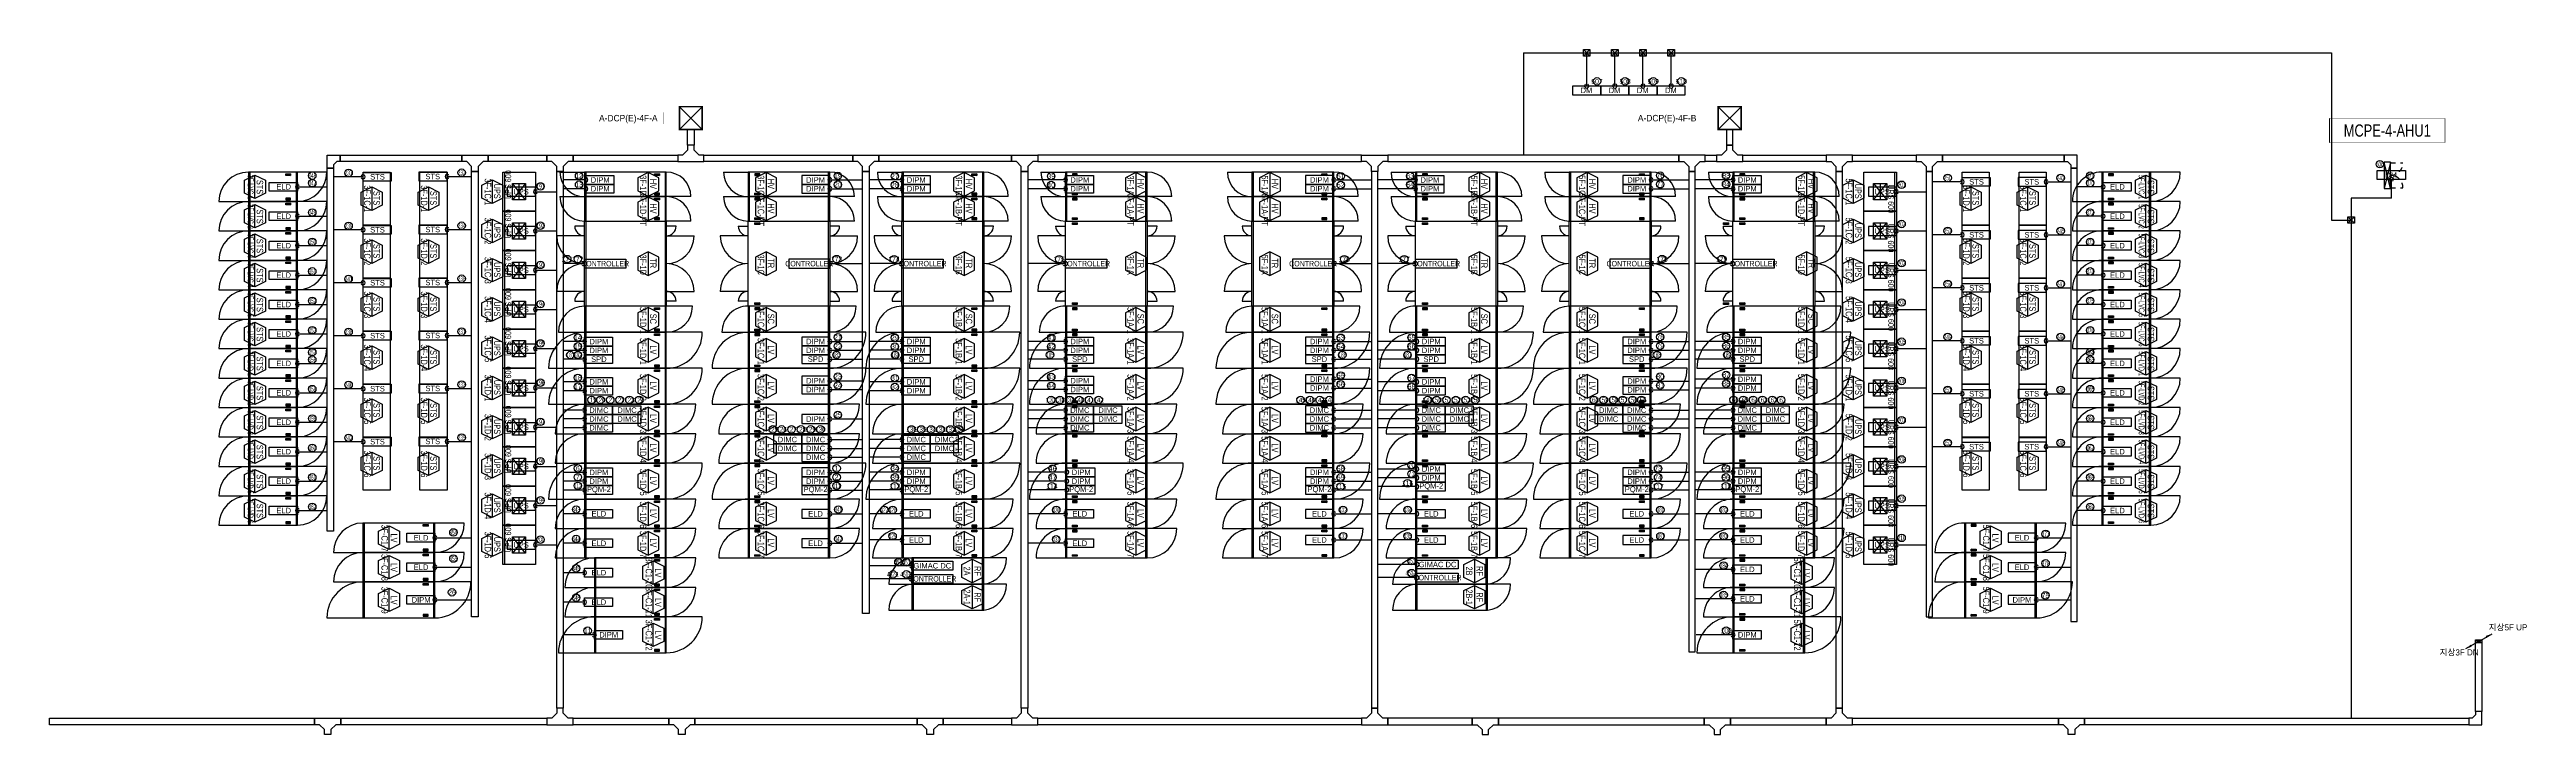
# Model space of a CAD drawing. Header units: millimetres. Extents: x 89450 to 753248, y -530175 to 1209785.
# Drawn here: x 274298 to 350004, y 399352 to 420298 of the extents above; entities that cross this region are included whole.
import ezdxf
from ezdxf.enums import TextEntityAlignment as Align

# ---------------------------------------------------------------- set-up
doc = ezdxf.new("R2010")
doc.units = ezdxf.units.MM
doc.header["$LTSCALE"] = 150
doc.linetypes.add('CONTINOUS', pattern=[0])
doc.linetypes.add('D1', pattern=[3, 1, -1, 1])
for name, color, linetype in [('------00 Switch Gear', 3, 'Continuous'), ('------00 Switch Gear_Number', 1, 'Continuous'), ('------01 Motor Control Panel or Center', 4, 'Continuous'), ('-----29 Indicator', 1, 'Continuous'), ('-----99 EPMS CABLE DUCT', 4, 'Continuous'), ('-----99 EPMS CONDUIT', 4, 'Continuous'), ('-----99 EPMS DEVICE', 3, 'Continuous'), ('-----99 EPMS PNL', 6, 'Continuous')]:
    doc.layers.add(name, color=color, linetype=linetype)
doc.layers.add('NOPLOT', color=191, linetype='Continuous', plot=False)
doc.styles.add('ELEC', font='')
doc.styles.get('ELEC').set_extended_font_data('Dotum')

# ---------------------------------------------------------------- blocks, each defined once
blk = doc.blocks.new('MCP_EQUIPMENT-2')
at = {"color": 161}
for p, q in [((200, 400), (0, -400)), ((200, -400), (0, 400))]:
    blk.add_line(p, q, dxfattribs=at)
at = {"color": 161, "linetype": 'D1'}
for p, q in [((200, 380), (580, 380)), ((200, -380), (580, -380))]:
    blk.add_line(p, q, dxfattribs=at)
at = {"color": 161}
blk.add_lwpolyline([(200, 400), (0, 400), (0, -400), (200, -400)], close=True, dxfattribs=at)
at = {"color": 161, "linetype": 'D1'}
for centre, start, end in [((200, 380), 270, 0), ((200, -380), 0, 90)]:
    blk.add_arc(centre, 380, start, end, dxfattribs=at)
blk = doc.blocks.new('zw$32E')
for p, q in [((100, 0), (0, 0)), ((0, 0), (0, -400)), ((100, -75), (100, 0)), ((175, -150), (100, -75)), ((100, -325), (175, -250)), ((100, -400), (100, -325)), ((250, -150), (175, -150)), ((175, -250), (250, -250)), ((250, -250), (250, -150)), ((0, -400), (100, -400))]:
    blk.add_line(p, q)
blk = doc.blocks.new('STS-R')
at = {"color": 161}
blk.add_lwpolyline([(886994, -128588), (888614, -128588), (888614, -129418), (886994, -129418), (886994, -128588)], dxfattribs=at)
blk = doc.blocks.new('UPS 600kV')
at = {"layer": '------00 Switch Gear', "color": 161}
blk.add_line((800, 850), (-402, 850), dxfattribs=at)
blk.add_lwpolyline([(798, -100), (-402, -100), (-402, 900), (798, 900)], close=True, dxfattribs=at)
at = {"layer": 'NOPLOT', "color": 161}
for p, q in [((-52, 199), (448, 601)), ((448, 199), (-52, 601)), ((-52, 400), (448, 400))]:
    blk.add_line(p, q, dxfattribs=at)
blk.add_lwpolyline([(448, 601), (448, 199), (-52, 199), (-52, 601)], close=True, dxfattribs=at)
at = {"layer": 'NOPLOT', "color": 161, "style": 'ELEC', "width": 0.85}
blk.add_text('UPS 600', height=178.2, dxfattribs=at).set_placement((-26, 731), align=Align.MIDDLE_LEFT)
blk = doc.blocks.new('750X2500')
at = {"layer": '------00 Switch Gear', "color": 161}
for p, q in [((-3250, 750), (-2458, 750)), ((-2460, 750), (-2460, 0)), ((-210, 700), (-360, 650)), ((-360, 700), (-210, 650)), ((-210, 50), (-360, 100)), ((-360, 50), (-210, 100)), ((750, 0), (-42, 0)), ((-40, 750), (-40, 0))]:
    blk.add_line(p, q, dxfattribs=at)
for points in [[(-2500, 750), (-2500, 0), (0, 0), (0, 750)], [(-360, 700), (-210, 700), (-210, 650), (-360, 650)], [(-360, 50), (-210, 50), (-210, 100), (-360, 100)]]:
    blk.add_lwpolyline(points, close=True, dxfattribs=at)
for centre, start, end in [((-2500, 750), 180, 270), ((0, 0), 0, 90)]:
    blk.add_arc(centre, 750, start, end, dxfattribs=at)
blk = doc.blocks.new('800X2500')
at = {"layer": '------00 Switch Gear', "color": 161}
for p, q in [((-2460, 800), (-2460, 0)), ((800, 800), (-42, 800)), ((-40, 800), (-40, 0)), ((-3300, 0), (-2458, 0)), ((-210, 750), (-360, 700)), ((-360, 750), (-210, 700)), ((-210, 50), (-360, 100)), ((-360, 50), (-210, 100))]:
    blk.add_line(p, q, dxfattribs=at)
for points in [[(-2500, 800), (-2500, 0), (0, 0), (0, 800)], [(-360, 750), (-210, 750), (-210, 700), (-360, 700)], [(-360, 50), (-210, 50), (-210, 100), (-360, 100)]]:
    blk.add_lwpolyline(points, close=True, dxfattribs=at)
for centre, start, end in [((-2500, 0), 90, 180), ((0, 800), 270, 0)]:
    blk.add_arc(centre, 800, start, end, dxfattribs=at)
blk = doc.blocks.new('1100X2500')
at = {"layer": '------00 Switch Gear', "color": 161}
for p, q in [((-2460, 1100), (-2460, 0)), ((-210, 1050), (-360, 1000)), ((-360, 1050), (-210, 1000)), ((1100, 1100), (-42, 1100)), ((-40, 1100), (-40, 0)), ((-3600, 0), (-2458, 0)), ((-210, 50), (-360, 100)), ((-360, 50), (-210, 100))]:
    blk.add_line(p, q, dxfattribs=at)
at = {"layer": '------00 Switch Gear', "color": 161, "elevation": 0}
for points in [[(-2500, 1100), (-2500, 0), (0, 0), (0, 1100)], [(-360, 1050), (-210, 1050), (-210, 1000), (-360, 1000)], [(-360, 50), (-210, 50), (-210, 100), (-360, 100)]]:
    blk.add_lwpolyline(points, close=True, dxfattribs=at)
at = {"layer": '------00 Switch Gear', "color": 161}
for centre, start, end in [((-2500, 0), 90, 180), ((0, 1100), 270, 0)]:
    blk.add_arc(centre, 1100, start, end, dxfattribs=at)
blk = doc.blocks.new('900X2500')
at = {"layer": '------00 Switch Gear', "color": 161}
for p, q in [((-2460, 900), (-2460, 0)), ((-210, 850), (-360, 800)), ((-360, 850), (-210, 800)), ((900, 900), (-42, 900)), ((-40, 900), (-40, 0)), ((-3400, 0), (-2458, 0)), ((-210, 50), (-360, 100)), ((-360, 50), (-210, 100))]:
    blk.add_line(p, q, dxfattribs=at)
at = {"layer": '------00 Switch Gear', "color": 161, "elevation": 0}
for points in [[(-2500, 900), (-2500, 0), (0, 0), (0, 900)], [(-360, 850), (-210, 850), (-210, 800), (-360, 800)], [(-360, 50), (-210, 50), (-210, 100), (-360, 100)]]:
    blk.add_lwpolyline(points, close=True, dxfattribs=at)
at = {"layer": '------00 Switch Gear', "color": 161}
for centre, start, end in [((-2500, 0), 90, 180), ((0, 900), 270, 0)]:
    blk.add_arc(centre, 900, start, end, dxfattribs=at)
blk = doc.blocks.new('1100x2200')
at = {"layer": '------00 Switch Gear', "color": 161}
for p, q in [((-2160, 0), (-2160, 1100)), ((-1990, 1050), (-1840, 1000)), ((-1840, 1050), (-1990, 1000)), ((1100, 1100), (-42, 1100)), ((-40, 0), (-40, 1100)), ((-3300, 0), (-2158, 0)), ((-1990, 50), (-1840, 100)), ((-1840, 50), (-1990, 100))]:
    blk.add_line(p, q, dxfattribs=at)
at = {"layer": '------00 Switch Gear', "color": 161, "elevation": 0}
for points in [[(0, 0), (0, 1100), (-2200, 1100), (-2200, 0)], [(-1840, 1050), (-1990, 1050), (-1990, 1000), (-1840, 1000)], [(-1840, 50), (-1990, 50), (-1990, 100), (-1840, 100)]]:
    blk.add_lwpolyline(points, close=True, dxfattribs=at)
at = {"layer": '------00 Switch Gear', "color": 161}
for centre, start, end in [((-2200, 0), 90, 180), ((0, 1100), 270, 0)]:
    blk.add_arc(centre, 1100, start, end, dxfattribs=at)
blk = doc.blocks.new('900x2200')
at = {"layer": '------00 Switch Gear', "color": 161}
for p, q in [((-2160, 900), (-2160, 0)), ((-210, 850), (-360, 800)), ((-360, 850), (-210, 800)), ((900, 900), (-42, 900)), ((-40, 900), (-40, 0)), ((-3100, 0), (-2158, 0)), ((-210, 50), (-360, 100)), ((-360, 50), (-210, 100))]:
    blk.add_line(p, q, dxfattribs=at)
for points in [[(-2200, 900), (-2200, 0), (0, 0), (0, 900)], [(-360, 850), (-210, 850), (-210, 800), (-360, 800)], [(-360, 50), (-210, 50), (-210, 100), (-360, 100)]]:
    blk.add_lwpolyline(points, close=True, dxfattribs=at)
for centre, start, end in [((-2200, 0), 90, 180), ((0, 900), 270, 0)]:
    blk.add_arc(centre, 900, start, end, dxfattribs=at)
blk = doc.blocks.new('900X1500')
at = {"layer": '------00 Switch Gear', "color": 0}
for p, q in [((-1460, 900), (-1460, 0)), ((-210, 850), (-360, 800)), ((-360, 850), (-210, 800)), ((900, 900), (-42, 900)), ((-40, 900), (-40, 0)), ((-2400, 0), (-1458, 0)), ((-210, 50), (-360, 100)), ((-360, 50), (-210, 100))]:
    blk.add_line(p, q, dxfattribs=at)
at = {"layer": '------00 Switch Gear', "color": 0, "elevation": 0}
for points in [[(-1500, 900), (-1500, 0), (0, 0), (0, 900)], [(-360, 850), (-210, 850), (-210, 800), (-360, 800)], [(-360, 50), (-210, 50), (-210, 100), (-360, 100)]]:
    blk.add_lwpolyline(points, close=True, dxfattribs=at)
at = {"layer": '------00 Switch Gear', "color": 0}
for centre, start, end in [((-1500, 0), 90, 180), ((0, 900), 270, 0)]:
    blk.add_arc(centre, 900, start, end, dxfattribs=at)

msp = doc.modelspace()

# ---------------------------------------------------------------- linework, layer by layer
at = {"layer": '------00 Switch Gear', "color": 161}
for p, q in [((290650, 414900), (290350, 414900)), ((290690, 415050), (290690, 412450)), ((293110, 415050), (293110, 412450)), ((293450, 414900), (293150, 414900)), ((295350, 414900), (295650, 414900)), ((296010, 414950), (295860, 415000)), ((296010, 415000), (295860, 414950)), ((298108, 412450), (298108, 415050)), ((298448, 414900), (298148, 414900)), ((300350, 414900), (300050, 414900)), ((300390, 415050), (300390, 412450)), ((302810, 415050), (302810, 412450)), ((303150, 414900), (302850, 414900)), ((305050, 414900), (305350, 414900)), ((305710, 414950), (305560, 415000)), ((305710, 415000), (305560, 414950)), ((307810, 412450), (307810, 415050)), ((308150, 414900), (307850, 414900)), ((311050, 414900), (310750, 414900)), ((311090, 415050), (311090, 412450)), ((313510, 415050), (313510, 412450)), ((313850, 414900), (313550, 414900)), ((315750, 414900), (316050, 414900)), ((316410, 414950), (316260, 415000)), ((316410, 415000), (316260, 414950)), ((318510, 412450), (318510, 415050)), ((318850, 414900), (318550, 414900)), ((320750, 414900), (320450, 414900)), ((320790, 415050), (320790, 412450)), ((323210, 415050), (323210, 412450)), ((323550, 414900), (323250, 414900)), ((325450, 414900), (325750, 414900)), ((325450, 414900), (325750, 414900)), ((325610, 414950), (325460, 415000)), ((325610, 415000), (325460, 414950)), ((326110, 414950), (325960, 415000)), ((326110, 415000), (325960, 414950)), ((326110, 414950), (325960, 415000)), ((326110, 415000), (325960, 414950)), ((328210, 412450), (328210, 415050)), ((328550, 414900), (328250, 414900)), ((290650, 414600), (289800, 414600)), ((293150, 414600), (294000, 414600)), ((295650, 414600), (294800, 414600)), ((298148, 414600), (298998, 414600)), ((300350, 414600), (299500, 414600)), ((302850, 414600), (303700, 414600)), ((305350, 414600), (304500, 414600)), ((307850, 414600), (308700, 414600)), ((311050, 414600), (310200, 414600)), ((313550, 414600), (314400, 414600)), ((316050, 414600), (315200, 414600)), ((318550, 414600), (319400, 414600)), ((320750, 414600), (319900, 414600)), ((323250, 414600), (324100, 414600)), ((325750, 414600), (324900, 414600)), ((325750, 414600), (324900, 414600)), ((328250, 414600), (329100, 414600)), ((290650, 412900), (289800, 412900)), ((290350, 412600), (290650, 412600)), ((293150, 412900), (294000, 412900)), ((293450, 412600), (293150, 412600)), ((295650, 412900), (294800, 412900)), ((295650, 412600), (295350, 412600)), ((298148, 412900), (298998, 412900)), ((298148, 412600), (298448, 412600)), ((300350, 412900), (299500, 412900)), ((300050, 412600), (300350, 412600)), ((302850, 412900), (303700, 412900)), ((303150, 412600), (302850, 412600)), ((305350, 412900), (304500, 412900)), ((305350, 412600), (305050, 412600)), ((307850, 412900), (308700, 412900)), ((307850, 412600), (308150, 412600)), ((311050, 412900), (310200, 412900)), ((310750, 412600), (311050, 412600)), ((313550, 412900), (314400, 412900)), ((313850, 412600), (313550, 412600)), ((316050, 412900), (315200, 412900)), ((316050, 412600), (315750, 412600)), ((318550, 412900), (319400, 412900)), ((318550, 412600), (318850, 412600)), ((320750, 412900), (319900, 412900)), ((320450, 412600), (320750, 412600)), ((323250, 412900), (324100, 412900)), ((323550, 412600), (323250, 412600)), ((325750, 412900), (324900, 412900)), ((325750, 412900), (324900, 412900)), ((325750, 412600), (325450, 412600)), ((325750, 412600), (325450, 412600)), ((328250, 412900), (329100, 412900)), ((328250, 412600), (328550, 412600)), ((296010, 412500), (295860, 412550)), ((296010, 412550), (295860, 412500)), ((305710, 412500), (305560, 412550)), ((305710, 412550), (305560, 412500)), ((316410, 412500), (316260, 412550)), ((316410, 412550), (316260, 412500)), ((325610, 412500), (325460, 412550)), ((325610, 412550), (325460, 412500)), ((326110, 412500), (325960, 412550)), ((326110, 412550), (325960, 412500)), ((326110, 412500), (325960, 412550)), ((326110, 412550), (325960, 412500)), ((300690, 404750), (300690, 403950)), ((302808, 404750), (302808, 403950)), ((316092, 403950), (316092, 404750)), ((318210, 403950), (318210, 404750)), ((300690, 403950), (300690, 403150)), ((302808, 403950), (302808, 403150)), ((316090, 403950), (316090, 403150)), ((318208, 403950), (318208, 403150))]:
    msp.add_line(p, q, dxfattribs=at)
for points in [[(293150, 415050), (293150, 412450), (290650, 412450), (290650, 415050)], [(295650, 412450), (295650, 415050), (298150, 415050), (298150, 412450)], [(295860, 414950), (295860, 415000), (296010, 415000), (296010, 414950)], [(302850, 415050), (302850, 412450), (300350, 412450), (300350, 415050)], [(305350, 412450), (305350, 415050), (307850, 415050), (307850, 412450)], [(305560, 414950), (305560, 415000), (305710, 415000), (305710, 414950)], [(295860, 412500), (295860, 412550), (296010, 412550), (296010, 412500)], [(305560, 412500), (305560, 412550), (305710, 412550), (305710, 412500)]]:
    msp.add_lwpolyline(points, close=True, dxfattribs=at)
at = {"layer": '------00 Switch Gear', "color": 161, "elevation": 0}
for points in [[(313550, 415050), (313550, 412450), (311050, 412450), (311050, 415050)], [(316050, 412450), (316050, 415050), (318550, 415050), (318550, 412450)], [(316260, 414950), (316260, 415000), (316410, 415000), (316410, 414950)], [(323250, 415050), (323250, 412450), (320750, 412450), (320750, 415050)], [(325460, 414950), (325460, 415000), (325610, 415000), (325610, 414950)], [(325750, 412450), (325750, 415050), (328250, 415050), (328250, 412450)], [(325960, 414950), (325960, 415000), (326110, 415000), (326110, 414950)], [(325960, 414950), (325960, 415000), (326110, 415000), (326110, 414950)], [(316260, 412500), (316260, 412550), (316410, 412550), (316410, 412500)], [(325460, 412500), (325460, 412550), (325610, 412550), (325610, 412500)], [(325960, 412500), (325960, 412550), (326110, 412550), (326110, 412500)], [(325960, 412500), (325960, 412550), (326110, 412550), (326110, 412500)], [(300650, 404750), (300650, 403950), (302850, 403950), (302850, 404750)], [(318250, 403950), (318250, 404750), (316050, 404750), (316050, 403950)], [(300650, 403950), (300650, 403150), (302850, 403150), (302850, 403950)], [(316050, 403950), (316050, 403150), (318250, 403150), (318250, 403950)]]:
    msp.add_lwpolyline(points, close=True, dxfattribs=at)
at = {"layer": '------00 Switch Gear', "color": 161}
for points in [[(300650, 404750, 0.385743), (299950, 403950), (300650, 403950)], [(302850, 403950, 0.385743), (303550, 404750), (302850, 404750)], [(300650, 403950, 0.385743), (299950, 403150), (300650, 403150)], [(302850, 403150, 0.385743), (303550, 403950), (302850, 403950)]]:
    msp.add_lwpolyline(points, format="xyb", dxfattribs=at)
at = {"layer": '------00 Switch Gear', "color": 161, "elevation": 0}
for points in [[(316050, 404750, 0.385743), (315350, 403950), (316050, 403950)], [(318250, 403950, 0.385743), (318950, 404750), (318250, 404750)], [(316050, 403950, 0.385743), (315350, 403150), (316050, 403150)], [(318250, 403150, 0.385743), (318950, 403950), (318250, 403950)]]:
    msp.add_lwpolyline(points, format="xyb", dxfattribs=at)
at = {"layer": '------00 Switch Gear', "color": 161}
for centre, radius, start, end in [((290650, 414900), 300, 180, 270), ((293150, 414900), 300, 270, 0), ((295650, 414900), 300, 180, 270), ((298148, 414900), 300, 270, 0), ((300350, 414900), 300, 180, 270), ((302850, 414900), 300, 270, 0), ((305350, 414900), 300, 180, 270), ((307850, 414900), 300, 270, 0), ((311050, 414900), 300, 180, 270), ((313550, 414900), 300, 270, 0), ((316050, 414900), 300, 180, 270), ((318550, 414900), 300, 270, 0), ((320750, 414900), 300, 180, 270), ((323250, 414900), 300, 270, 0), ((325750, 414900), 300, 180, 270), ((325750, 414900), 300, 180, 270), ((328250, 414900), 300, 270, 0), ((290650, 414600), 850, 180, 270), ((293150, 414600), 850, 270, 0), ((295650, 414600), 850, 180, 270), ((298148, 414600), 850, 270, 0), ((300350, 414600), 850, 180, 270), ((302850, 414600), 850, 270, 0), ((305350, 414600), 850, 180, 270), ((307850, 414600), 850, 270, 0), ((311050, 414600), 850, 180, 270), ((313550, 414600), 850, 270, 0), ((316050, 414600), 850, 180, 270), ((318550, 414600), 850, 270, 0), ((320750, 414600), 850, 180, 270), ((323250, 414600), 850, 270, 0), ((325750, 414600), 850, 180, 270), ((325750, 414600), 850, 180, 270), ((328250, 414600), 850, 270, 0), ((290650, 412900), 850, 90, 180), ((293150, 412900), 850, 0, 90), ((295650, 412900), 850, 90, 180), ((298148, 412900), 850, 0, 90), ((300350, 412900), 850, 90, 180), ((302850, 412900), 850, 0, 90), ((305350, 412900), 850, 90, 180), ((307850, 412900), 850, 0, 90), ((311050, 412900), 850, 90, 180), ((313550, 412900), 850, 0, 90), ((316050, 412900), 850, 90, 180), ((318550, 412900), 850, 0, 90), ((320750, 412900), 850, 90, 180), ((323250, 412900), 850, 0, 90), ((325750, 412900), 850, 90, 180), ((325750, 412900), 850, 90, 180), ((328250, 412900), 850, 0, 90), ((290650, 412600), 300, 90, 180), ((293150, 412600), 300, 0, 90), ((295650, 412600), 300, 90, 180), ((298148, 412600), 300, 0, 90), ((300350, 412600), 300, 90, 180), ((302850, 412600), 300, 0, 90), ((305350, 412600), 300, 90, 180), ((307850, 412600), 300, 0, 90), ((311050, 412600), 300, 90, 180), ((313550, 412600), 300, 0, 90), ((316050, 412600), 300, 90, 180), ((318550, 412600), 300, 0, 90), ((320750, 412600), 300, 90, 180), ((323250, 412600), 300, 0, 90), ((325750, 412600), 300, 90, 180), ((325750, 412600), 300, 90, 180), ((328250, 412600), 300, 0, 90)]:
    msp.add_arc(centre, radius, start, end, dxfattribs=at)
at = {"layer": '------00 Switch Gear_Number', "elevation": 0}
for points in [[(280576, 415740), (280576, 416460), (280896, 416300), (280896, 415900), (280576, 415740), (280256, 415900), (280256, 416300), (280576, 416460)], [(338374, 415740), (338374, 416460), (338694, 416300), (338694, 415900), (338374, 415740), (338054, 415900), (338054, 416300), (338374, 416460)], [(280576, 414840), (280576, 415560), (280896, 415400), (280896, 415000), (280576, 414840), (280256, 415000), (280256, 415400), (280576, 415560)], [(338374, 414840), (338374, 415560), (338694, 415400), (338694, 415000), (338374, 414840), (338054, 415000), (338054, 415400), (338374, 415560)], [(280576, 413940), (280576, 414660), (280896, 414500), (280896, 414100), (280576, 413940), (280256, 414100), (280256, 414500), (280576, 414660)], [(338374, 413940), (338374, 414660), (338694, 414500), (338694, 414100), (338374, 413940), (338054, 414100), (338054, 414500), (338374, 414660)], [(280576, 413040), (280576, 413760), (280896, 413600), (280896, 413200), (280576, 413040), (280256, 413200), (280256, 413600), (280576, 413760)], [(338374, 413040), (338374, 413760), (338694, 413600), (338694, 413200), (338374, 413040), (338054, 413200), (338054, 413600), (338374, 413760)], [(280576, 412140), (280576, 412860), (280896, 412700), (280896, 412300), (280576, 412140), (280256, 412300), (280256, 412700), (280576, 412860)], [(338374, 412140), (338374, 412860), (338694, 412700), (338694, 412300), (338374, 412140), (338054, 412300), (338054, 412700), (338374, 412860)], [(280576, 411240), (280576, 411960), (280896, 411800), (280896, 411400), (280576, 411240), (280256, 411400), (280256, 411800), (280576, 411960)], [(338374, 411240), (338374, 411960), (338694, 411800), (338694, 411400), (338374, 411240), (338054, 411400), (338054, 411800), (338374, 411960)], [(284676, 405008), (284676, 405728), (284996, 405568), (284996, 405168), (284676, 405008), (284356, 405168), (284356, 405568), (284676, 405728)], [(333624, 405008), (333624, 405728), (333944, 405568), (333944, 405168), (333624, 405008), (333304, 405168), (333304, 405568), (333624, 405728)], [(284676, 404108), (284676, 404828), (284996, 404668), (284996, 404268), (284676, 404108), (284356, 404268), (284356, 404668), (284676, 404828)], [(292750, 403940), (292750, 404660), (293070, 404500), (293070, 404100), (292750, 403940), (292430, 404100), (292430, 404500), (292750, 404660)], [(327850, 403940), (327850, 404660), (328170, 404500), (328170, 404100), (327850, 403940), (327530, 404100), (327530, 404500), (327850, 404660)], [(333624, 404108), (333624, 404828), (333944, 404668), (333944, 404268), (333624, 404108), (333304, 404268), (333304, 404668), (333624, 404828)], [(284676, 403108), (284676, 403828), (284996, 403668), (284996, 403268), (284676, 403108), (284356, 403268), (284356, 403668), (284676, 403828)], [(292750, 403040), (292750, 403760), (293070, 403600), (293070, 403200), (292750, 403040), (292430, 403200), (292430, 403600), (292750, 403760)], [(327850, 403040), (327850, 403760), (328170, 403600), (328170, 403200), (327850, 403040), (327530, 403200), (327530, 403600), (327850, 403760)], [(333624, 403108), (333624, 403828), (333944, 403668), (333944, 403268), (333624, 403108), (333304, 403268), (333304, 403668), (333624, 403828)], [(292750, 402040), (292750, 402760), (293070, 402600), (293070, 402200), (292750, 402040), (292430, 402200), (292430, 402600), (292750, 402760)], [(327850, 402040), (327850, 402760), (328170, 402600), (328170, 402200), (327850, 402040), (327530, 402200), (327530, 402600), (327850, 402760)]]:
    msp.add_lwpolyline(points, dxfattribs=at)
at = {"layer": '------00 Switch Gear_Number', "color": 1}
for points in [[(292600, 416535), (292600, 415815), (292920, 415975), (292920, 416375), (292600, 416535), (292280, 416375), (292280, 415975), (292600, 415815)], [(296200, 416535), (296200, 415815), (296520, 415975), (296520, 416375), (296200, 416535), (295880, 416375), (295880, 415975), (296200, 415815)], [(302250, 416535), (302250, 415815), (302570, 415975), (302570, 416375), (302250, 416535), (301930, 416375), (301930, 415975), (302250, 415815)], [(307500, 416535), (307500, 415815), (307820, 415975), (307820, 416375), (307500, 416535), (307180, 416375), (307180, 415975), (307500, 415815)], [(292600, 415785), (292600, 415065), (292920, 415225), (292920, 415625), (292600, 415785), (292280, 415625), (292280, 415225), (292600, 415065)], [(296200, 415785), (296200, 415065), (296520, 415225), (296520, 415625), (296200, 415785), (295880, 415625), (295880, 415225), (296200, 415065)], [(302250, 415785), (302250, 415065), (302570, 415225), (302570, 415625), (302250, 415785), (301930, 415625), (301930, 415225), (302250, 415065)], [(307500, 415785), (307500, 415065), (307820, 415225), (307820, 415625), (307500, 415785), (307180, 415625), (307180, 415225), (307500, 415065)], [(292600, 414110), (292600, 413390), (292920, 413550), (292920, 413950), (292600, 414110), (292280, 413950), (292280, 413550), (292600, 413390)], [(296200, 414110), (296200, 413390), (296520, 413550), (296520, 413950), (296200, 414110), (295880, 413950), (295880, 413550), (296200, 413390)], [(302250, 414110), (302250, 413390), (302570, 413550), (302570, 413950), (302250, 414110), (301930, 413950), (301930, 413550), (302250, 413390)], [(307500, 414110), (307500, 413390), (307820, 413550), (307820, 413950), (307500, 414110), (307180, 413950), (307180, 413550), (307500, 413390)], [(292600, 412410), (292600, 411690), (292920, 411850), (292920, 412250), (292600, 412410), (292280, 412250), (292280, 411850), (292600, 411690)], [(296200, 412410), (296200, 411690), (296520, 411850), (296520, 412250), (296200, 412410), (295880, 412250), (295880, 411850), (296200, 411690)], [(302250, 412410), (302250, 411690), (302570, 411850), (302570, 412250), (302250, 412410), (301930, 412250), (301930, 411850), (302250, 411690)], [(307500, 412410), (307500, 411690), (307820, 411850), (307820, 412250), (307500, 412410), (307180, 412250), (307180, 411850), (307500, 411690)], [(292600, 411460), (292600, 410740), (292920, 410900), (292920, 411300), (292600, 411460), (292280, 411300), (292280, 410900), (292600, 410740)], [(296200, 411460), (296200, 410740), (296520, 410900), (296520, 411300), (296200, 411460), (295880, 411300), (295880, 410900), (296200, 410740)], [(302250, 411460), (302250, 410740), (302570, 410900), (302570, 411300), (302250, 411460), (301930, 411300), (301930, 410900), (302250, 410740)], [(307500, 411460), (307500, 410740), (307820, 410900), (307820, 411300), (307500, 411460), (307180, 411300), (307180, 410900), (307500, 410740)], [(292600, 410360), (292600, 409640), (292920, 409800), (292920, 410200), (292600, 410360), (292280, 410200), (292280, 409800), (292600, 409640)], [(296200, 410360), (296200, 409640), (296520, 409800), (296520, 410200), (296200, 410360), (295880, 410200), (295880, 409800), (296200, 409640)], [(302250, 410360), (302250, 409640), (302570, 409800), (302570, 410200), (302250, 410360), (301930, 410200), (301930, 409800), (302250, 409640)], [(307500, 410360), (307500, 409640), (307820, 409800), (307820, 410200), (307500, 410360), (307180, 410200), (307180, 409800), (307500, 409640)], [(292600, 409360), (292600, 408640), (292920, 408800), (292920, 409200), (292600, 409360), (292280, 409200), (292280, 408800), (292600, 408640)], [(296200, 409360), (296200, 408640), (296520, 408800), (296520, 409200), (296200, 409360), (295880, 409200), (295880, 408800), (296200, 408640)], [(302250, 409360), (302250, 408640), (302570, 408800), (302570, 409200), (302250, 409360), (301930, 409200), (301930, 408800), (302250, 408640)], [(307500, 409360), (307500, 408640), (307820, 408800), (307820, 409200), (307500, 409360), (307180, 409200), (307180, 408800), (307500, 408640)], [(292600, 408460), (292600, 407740), (292920, 407900), (292920, 408300), (292600, 408460), (292280, 408300), (292280, 407900), (292600, 407740)], [(296200, 408460), (296200, 407740), (296520, 407900), (296520, 408300), (296200, 408460), (295880, 408300), (295880, 407900), (296200, 407740)], [(302250, 408460), (302250, 407740), (302570, 407900), (302570, 408300), (302250, 408460), (301930, 408300), (301930, 407900), (302250, 407740)], [(307500, 408460), (307500, 407740), (307820, 407900), (307820, 408300), (307500, 408460), (307180, 408300), (307180, 407900), (307500, 407740)], [(292600, 407460), (292600, 406740), (292920, 406900), (292920, 407300), (292600, 407460), (292280, 407300), (292280, 406900), (292600, 406740)], [(296200, 407460), (296200, 406740), (296520, 406900), (296520, 407300), (296200, 407460), (295880, 407300), (295880, 406900), (296200, 406740)], [(302250, 407460), (302250, 406740), (302570, 406900), (302570, 407300), (302250, 407460), (301930, 407300), (301930, 406900), (302250, 406740)], [(307500, 407460), (307500, 406740), (307820, 406900), (307820, 407300), (307500, 407460), (307180, 407300), (307180, 406900), (307500, 406740)], [(292600, 406460), (292600, 405740), (292920, 405900), (292920, 406300), (292600, 406460), (292280, 406300), (292280, 405900), (292600, 405740)], [(296200, 406460), (296200, 405740), (296520, 405900), (296520, 406300), (296200, 406460), (295880, 406300), (295880, 405900), (296200, 405740)], [(302250, 406460), (302250, 405740), (302570, 405900), (302570, 406300), (302250, 406460), (301930, 406300), (301930, 405900), (302250, 405740)], [(307500, 406460), (307500, 405740), (307820, 405900), (307820, 406300), (307500, 406460), (307180, 406300), (307180, 405900), (307500, 405740)], [(292600, 405560), (292600, 404840), (292920, 405000), (292920, 405400), (292600, 405560), (292280, 405400), (292280, 405000), (292600, 404840)], [(296200, 405560), (296200, 404840), (296520, 405000), (296520, 405400), (296200, 405560), (295880, 405400), (295880, 405000), (296200, 404840)], [(302250, 405560), (302250, 404840), (302570, 405000), (302570, 405400), (302250, 405560), (301930, 405400), (301930, 405000), (302250, 404840)], [(307500, 405560), (307500, 404840), (307820, 405000), (307820, 405400), (307500, 405560), (307180, 405400), (307180, 405000), (307500, 404840)]]:
    msp.add_lwpolyline(points, dxfattribs=at)
at = {"layer": '------00 Switch Gear_Number', "color": 1, "elevation": 0}
for points in [[(311600, 416535), (311600, 415815), (311920, 415975), (311920, 416375), (311600, 416535), (311280, 416375), (311280, 415975), (311600, 415815)], [(318000, 416535), (318000, 415815), (318320, 415975), (318320, 416375), (318000, 416535), (317680, 416375), (317680, 415975), (318000, 415815)], [(321300, 416535), (321300, 415815), (321620, 415975), (321620, 416375), (321300, 416535), (320980, 416375), (320980, 415975), (321300, 415815)], [(328000, 416535), (328000, 415815), (328320, 415975), (328320, 416375), (328000, 416535), (327680, 416375), (327680, 415975), (328000, 415815)], [(284145, 416099), (284145, 415379), (283825, 415539), (283825, 415939), (284145, 416099), (284465, 415939), (284465, 415539), (284145, 415379)], [(285882, 416099), (285882, 415379), (285562, 415539), (285562, 415939), (285882, 416099), (286202, 415939), (286202, 415539), (285882, 415379)], [(287830, 416310), (287830, 415590), (287510, 415750), (287510, 416150), (287830, 416310), (288150, 416150), (288150, 415750), (287830, 415590)], [(311600, 415785), (311600, 415065), (311920, 415225), (311920, 415625), (311600, 415785), (311280, 415625), (311280, 415225), (311600, 415065)], [(318000, 415785), (318000, 415065), (318320, 415225), (318320, 415625), (318000, 415785), (317680, 415625), (317680, 415225), (318000, 415065)], [(321300, 415785), (321300, 415065), (321620, 415225), (321620, 415625), (321300, 415785), (320980, 415625), (320980, 415225), (321300, 415065)], [(328000, 415785), (328000, 415065), (328320, 415225), (328320, 415625), (328000, 415785), (327680, 415625), (327680, 415225), (328000, 415065)], [(329430, 416310), (329430, 415590), (329110, 415750), (329110, 416150), (329430, 416310), (329750, 416150), (329750, 415750), (329430, 415590)], [(333018, 416099), (333018, 415379), (332698, 415539), (332698, 415939), (333018, 416099), (333338, 415939), (333338, 415539), (333018, 415379)], [(334755, 416099), (334755, 415379), (334435, 415539), (334435, 415939), (334755, 416099), (335075, 415939), (335075, 415539), (334755, 415379)], [(287830, 415110), (287830, 414390), (287510, 414550), (287510, 414950), (287830, 415110), (288150, 414950), (288150, 414550), (287830, 414390)], [(329430, 415110), (329430, 414390), (329110, 414550), (329110, 414950), (329430, 415110), (329750, 414950), (329750, 414550), (329430, 414390)], [(284145, 414477), (284145, 413757), (283825, 413917), (283825, 414317), (284145, 414477), (284465, 414317), (284465, 413917), (284145, 413757)], [(285882, 414477), (285882, 413757), (285562, 413917), (285562, 414317), (285882, 414477), (286202, 414317), (286202, 413917), (285882, 413757)], [(311600, 414110), (311600, 413390), (311920, 413550), (311920, 413950), (311600, 414110), (311280, 413950), (311280, 413550), (311600, 413390)], [(318000, 414110), (318000, 413390), (318320, 413550), (318320, 413950), (318000, 414110), (317680, 413950), (317680, 413550), (318000, 413390)], [(321300, 414110), (321300, 413390), (321620, 413550), (321620, 413950), (321300, 414110), (320980, 413950), (320980, 413550), (321300, 413390)], [(328000, 414110), (328000, 413390), (328320, 413550), (328320, 413950), (328000, 414110), (327680, 413950), (327680, 413550), (328000, 413390)], [(333018, 414477), (333018, 413757), (332698, 413917), (332698, 414317), (333018, 414477), (333338, 414317), (333338, 413917), (333018, 413757)], [(334755, 414477), (334755, 413757), (334435, 413917), (334435, 414317), (334755, 414477), (335075, 414317), (335075, 413917), (334755, 413757)], [(287830, 413910), (287830, 413190), (287510, 413350), (287510, 413750), (287830, 413910), (288150, 413750), (288150, 413350), (287830, 413190)], [(329430, 413910), (329430, 413190), (329110, 413350), (329110, 413750), (329430, 413910), (329750, 413750), (329750, 413350), (329430, 413190)], [(284145, 412855), (284145, 412135), (283825, 412295), (283825, 412695), (284145, 412855), (284465, 412695), (284465, 412295), (284145, 412135)], [(285882, 412855), (285882, 412135), (285562, 412295), (285562, 412695), (285882, 412855), (286202, 412695), (286202, 412295), (285882, 412135)], [(287830, 412710), (287830, 411990), (287510, 412150), (287510, 412550), (287830, 412710), (288150, 412550), (288150, 412150), (287830, 411990)], [(329430, 412710), (329430, 411990), (329110, 412150), (329110, 412550), (329430, 412710), (329750, 412550), (329750, 412150), (329430, 411990)], [(333018, 412855), (333018, 412135), (332698, 412295), (332698, 412695), (333018, 412855), (333338, 412695), (333338, 412295), (333018, 412135)], [(334755, 412855), (334755, 412135), (334435, 412295), (334435, 412695), (334755, 412855), (335075, 412695), (335075, 412295), (334755, 412135)], [(311600, 412410), (311600, 411690), (311920, 411850), (311920, 412250), (311600, 412410), (311280, 412250), (311280, 411850), (311600, 411690)], [(318000, 412410), (318000, 411690), (318320, 411850), (318320, 412250), (318000, 412410), (317680, 412250), (317680, 411850), (318000, 411690)], [(321300, 412410), (321300, 411690), (321620, 411850), (321620, 412250), (321300, 412410), (320980, 412250), (320980, 411850), (321300, 411690)], [(328000, 412410), (328000, 411690), (328320, 411850), (328320, 412250), (328000, 412410), (327680, 412250), (327680, 411850), (328000, 411690)], [(284145, 411233), (284145, 410513), (283825, 410673), (283825, 411073), (284145, 411233), (284465, 411073), (284465, 410673), (284145, 410513)], [(285882, 411233), (285882, 410513), (285562, 410673), (285562, 411073), (285882, 411233), (286202, 411073), (286202, 410673), (285882, 410513)], [(287830, 411510), (287830, 410790), (287510, 410950), (287510, 411350), (287830, 411510), (288150, 411350), (288150, 410950), (287830, 410790)], [(311600, 411460), (311600, 410740), (311920, 410900), (311920, 411300), (311600, 411460), (311280, 411300), (311280, 410900), (311600, 410740)], [(318000, 411460), (318000, 410740), (318320, 410900), (318320, 411300), (318000, 411460), (317680, 411300), (317680, 410900), (318000, 410740)], [(321300, 411460), (321300, 410740), (321620, 410900), (321620, 411300), (321300, 411460), (320980, 411300), (320980, 410900), (321300, 410740)], [(328000, 411460), (328000, 410740), (328320, 410900), (328320, 411300), (328000, 411460), (327680, 411300), (327680, 410900), (328000, 410740)], [(329430, 411510), (329430, 410790), (329110, 410950), (329110, 411350), (329430, 411510), (329750, 411350), (329750, 410950), (329430, 410790)], [(333018, 411233), (333018, 410513), (332698, 410673), (332698, 411073), (333018, 411233), (333338, 411073), (333338, 410673), (333018, 410513)], [(334755, 411233), (334755, 410513), (334435, 410673), (334435, 411073), (334755, 411233), (335075, 411073), (335075, 410673), (334755, 410513)], [(311600, 410360), (311600, 409640), (311920, 409800), (311920, 410200), (311600, 410360), (311280, 410200), (311280, 409800), (311600, 409640)], [(318000, 410360), (318000, 409640), (318320, 409800), (318320, 410200), (318000, 410360), (317680, 410200), (317680, 409800), (318000, 409640)], [(321300, 410360), (321300, 409640), (321620, 409800), (321620, 410200), (321300, 410360), (320980, 410200), (320980, 409800), (321300, 409640)], [(328000, 410360), (328000, 409640), (328320, 409800), (328320, 410200), (328000, 410360), (327680, 410200), (327680, 409800), (328000, 409640)], [(284145, 409611), (284145, 408891), (283825, 409051), (283825, 409451), (284145, 409611), (284465, 409451), (284465, 409051), (284145, 408891)], [(285882, 409611), (285882, 408891), (285562, 409051), (285562, 409451), (285882, 409611), (286202, 409451), (286202, 409051), (285882, 408891)], [(287830, 410310), (287830, 409590), (287510, 409750), (287510, 410150), (287830, 410310), (288150, 410150), (288150, 409750), (287830, 409590)], [(329430, 410310), (329430, 409590), (329110, 409750), (329110, 410150), (329430, 410310), (329750, 410150), (329750, 409750), (329430, 409590)], [(333018, 409611), (333018, 408891), (332698, 409051), (332698, 409451), (333018, 409611), (333338, 409451), (333338, 409051), (333018, 408891)], [(334755, 409611), (334755, 408891), (334435, 409051), (334435, 409451), (334755, 409611), (335075, 409451), (335075, 409051), (334755, 408891)], [(287830, 409110), (287830, 408390), (287510, 408550), (287510, 408950), (287830, 409110), (288150, 408950), (288150, 408550), (287830, 408390)], [(311600, 409360), (311600, 408640), (311920, 408800), (311920, 409200), (311600, 409360), (311280, 409200), (311280, 408800), (311600, 408640)], [(318000, 409360), (318000, 408640), (318320, 408800), (318320, 409200), (318000, 409360), (317680, 409200), (317680, 408800), (318000, 408640)], [(321300, 409360), (321300, 408640), (321620, 408800), (321620, 409200), (321300, 409360), (320980, 409200), (320980, 408800), (321300, 408640)], [(328000, 409360), (328000, 408640), (328320, 408800), (328320, 409200), (328000, 409360), (327680, 409200), (327680, 408800), (328000, 408640)], [(329430, 409110), (329430, 408390), (329110, 408550), (329110, 408950), (329430, 409110), (329750, 408950), (329750, 408550), (329430, 408390)], [(311600, 408460), (311600, 407740), (311920, 407900), (311920, 408300), (311600, 408460), (311280, 408300), (311280, 407900), (311600, 407740)], [(318000, 408460), (318000, 407740), (318320, 407900), (318320, 408300), (318000, 408460), (317680, 408300), (317680, 407900), (318000, 407740)], [(321300, 408460), (321300, 407740), (321620, 407900), (321620, 408300), (321300, 408460), (320980, 408300), (320980, 407900), (321300, 407740)], [(328000, 408460), (328000, 407740), (328320, 407900), (328320, 408300), (328000, 408460), (327680, 408300), (327680, 407900), (328000, 407740)], [(284145, 407989), (284145, 407269), (283825, 407429), (283825, 407829), (284145, 407989), (284465, 407829), (284465, 407429), (284145, 407269)], [(285882, 407989), (285882, 407269), (285562, 407429), (285562, 407829), (285882, 407989), (286202, 407829), (286202, 407429), (285882, 407269)], [(287830, 407910), (287830, 407190), (287510, 407350), (287510, 407750), (287830, 407910), (288150, 407750), (288150, 407350), (287830, 407190)], [(311600, 407460), (311600, 406740), (311920, 406900), (311920, 407300), (311600, 407460), (311280, 407300), (311280, 406900), (311600, 406740)], [(318000, 407460), (318000, 406740), (318320, 406900), (318320, 407300), (318000, 407460), (317680, 407300), (317680, 406900), (318000, 406740)], [(321300, 407460), (321300, 406740), (321620, 406900), (321620, 407300), (321300, 407460), (320980, 407300), (320980, 406900), (321300, 406740)], [(328000, 407460), (328000, 406740), (328320, 406900), (328320, 407300), (328000, 407460), (327680, 407300), (327680, 406900), (328000, 406740)], [(329430, 407910), (329430, 407190), (329110, 407350), (329110, 407750), (329430, 407910), (329750, 407750), (329750, 407350), (329430, 407190)], [(333018, 407989), (333018, 407269), (332698, 407429), (332698, 407829), (333018, 407989), (333338, 407829), (333338, 407429), (333018, 407269)], [(334755, 407989), (334755, 407269), (334435, 407429), (334435, 407829), (334755, 407989), (335075, 407829), (335075, 407429), (334755, 407269)], [(287830, 406710), (287830, 405990), (287510, 406150), (287510, 406550), (287830, 406710), (288150, 406550), (288150, 406150), (287830, 405990)], [(329430, 406710), (329430, 405990), (329110, 406150), (329110, 406550), (329430, 406710), (329750, 406550), (329750, 406150), (329430, 405990)], [(311600, 406460), (311600, 405740), (311920, 405900), (311920, 406300), (311600, 406460), (311280, 406300), (311280, 405900), (311600, 405740)], [(318000, 406460), (318000, 405740), (318320, 405900), (318320, 406300), (318000, 406460), (317680, 406300), (317680, 405900), (318000, 405740)], [(321300, 406460), (321300, 405740), (321620, 405900), (321620, 406300), (321300, 406460), (320980, 406300), (320980, 405900), (321300, 405740)], [(328000, 406460), (328000, 405740), (328320, 405900), (328320, 406300), (328000, 406460), (327680, 406300), (327680, 405900), (328000, 405740)], [(287830, 405510), (287830, 404790), (287510, 404950), (287510, 405350), (287830, 405510), (288150, 405350), (288150, 404950), (287830, 404790)], [(311600, 405560), (311600, 404840), (311920, 405000), (311920, 405400), (311600, 405560), (311280, 405400), (311280, 405000), (311600, 404840)], [(318000, 405560), (318000, 404840), (318320, 405000), (318320, 405400), (318000, 405560), (317680, 405400), (317680, 405000), (318000, 404840)], [(321300, 405560), (321300, 404840), (321620, 405000), (321620, 405400), (321300, 405560), (320980, 405400), (320980, 405000), (321300, 404840)], [(328000, 405560), (328000, 404840), (328320, 405000), (328320, 405400), (328000, 405560), (327680, 405400), (327680, 405000), (328000, 404840)], [(329430, 405510), (329430, 404790), (329110, 404950), (329110, 405350), (329430, 405510), (329750, 405350), (329750, 404950), (329430, 404790)], [(302500, 404710), (302500, 403990), (302180, 404150), (302180, 404550), (302500, 404710), (302820, 404550), (302820, 404150), (302500, 403990)], [(317850, 404710), (317850, 403990), (317530, 404150), (317530, 404550), (317850, 404710), (318170, 404550), (318170, 404150), (317850, 403990)], [(302500, 403910), (302500, 403190), (302180, 403350), (302180, 403750), (302500, 403910), (302820, 403750), (302820, 403350), (302500, 403190)], [(317850, 403910), (317850, 403190), (317530, 403350), (317530, 403750), (317850, 403910), (318170, 403750), (318170, 403350), (317850, 403190)]]:
    msp.add_lwpolyline(points, dxfattribs=at)
at = {"layer": '------00 Switch Gear_Number'}
for points in [[(280576, 410340), (280576, 411060), (280896, 410900), (280896, 410500), (280576, 410340), (280256, 410500), (280256, 410900), (280576, 411060)], [(338374, 410340), (338374, 411060), (338694, 410900), (338694, 410500), (338374, 410340), (338054, 410500), (338054, 410900), (338374, 411060)], [(280576, 409440), (280576, 410160), (280896, 410000), (280896, 409600), (280576, 409440), (280256, 409600), (280256, 410000), (280576, 410160)], [(338374, 409440), (338374, 410160), (338694, 410000), (338694, 409600), (338374, 409440), (338054, 409600), (338054, 410000), (338374, 410160)], [(280576, 408540), (280576, 409260), (280896, 409100), (280896, 408700), (280576, 408540), (280256, 408700), (280256, 409100), (280576, 409260)], [(338374, 408540), (338374, 409260), (338694, 409100), (338694, 408700), (338374, 408540), (338054, 408700), (338054, 409100), (338374, 409260)], [(280576, 407640), (280576, 408360), (280896, 408200), (280896, 407800), (280576, 407640), (280256, 407800), (280256, 408200), (280576, 408360)], [(338374, 407640), (338374, 408360), (338694, 408200), (338694, 407800), (338374, 407640), (338054, 407800), (338054, 408200), (338374, 408360)], [(280576, 406740), (280576, 407460), (280896, 407300), (280896, 406900), (280576, 406740), (280256, 406900), (280256, 407300), (280576, 407460)], [(338374, 406740), (338374, 407460), (338694, 407300), (338694, 406900), (338374, 406740), (338054, 406900), (338054, 407300), (338374, 407460)], [(280576, 405840), (280576, 406560), (280896, 406400), (280896, 406000), (280576, 405840), (280256, 406000), (280256, 406400), (280576, 406560)], [(338374, 405840), (338374, 406560), (338694, 406400), (338694, 406000), (338374, 405840), (338054, 406000), (338054, 406400), (338374, 406560)]]:
    msp.add_lwpolyline(points, dxfattribs=at)
at = {"layer": '------01 Motor Control Panel or Center', "linetype": 'CONTINOUS', "elevation": 0}
msp.add_lwpolyline([(347502, 418190), (347502, 417450), (343998, 417450), (343998, 418190)], close=True, dxfattribs=at)
at = {"layer": '-----29 Indicator'}
for centre in [(321595, 419325), (322455, 419325), (323315, 419325), (324175, 419325), (282328, 416441), (283439, 416523, 0), (286894, 416531, 0), (290484, 416435, 0), (298394, 416435, 0), (300135, 416424, 0), (304914, 416424, 0), (313764, 416424, 0), (315885, 416432, 0), (323528, 416446, 0), (325541, 416446, 0), (332313, 416370, 0), (335768, 416370, 0), (336669, 416441), (345522, 416792), (282328, 416214), (289304, 416111, 0), (290484, 416165, 0), (298394, 416165, 0), (300135, 416154, 0), (304914, 416154, 0), (313764, 416154, 0), (315885, 416163, 0), (323528, 416177, 0), (325541, 416177, 0), (330905, 416163, 0), (336669, 416214), (282328, 415314), (283439, 414903, 0), (286894, 414911, 0), (289304, 414911, 0), (330905, 414963, 0), (336669, 415314), (282328, 414414), (332313, 414750, 0), (335768, 414750, 0), (336669, 414414), (282328, 413514), (283439, 413283, 0), (286894, 413291, 0), (289304, 413711, 0), (290122, 413889, 0), (290444, 413889, 0), (298353, 413889, 0), (300110, 413888, 0), (305156, 413888, 0), (313871, 413888, 0), (315704, 413888, 0), (323585, 413889, 0), (325409, 413889, 0), (330905, 413763, 0), (336669, 413514), (282328, 412614), (289304, 412511, 0), (330905, 412563, 0), (332313, 413130, 0), (335768, 413130, 0), (336669, 412614), (282328, 411714), (282328, 411041), (283439, 411663, 0), (286894, 411671, 0), (289304, 411311, 0), (290445, 411491, 0), (290445, 411221, 0), (298394, 411495, 0), (298394, 411225, 0), (300136, 411484, 0), (300136, 411214, 0), (304915, 411484, 0), (304915, 411214, 0), (313763, 411484, 0), (313763, 411214, 0), (315926, 411492, 0), (315926, 411222, 0), (323527, 411506, 0), (323527, 411236, 0), (325542, 411506, 0), (325542, 411236, 0), (330905, 411363, 0), (332313, 411510, 0), (335768, 411510, 0), (336669, 411714), (336669, 411041), (282328, 410814), (290217, 410957, 0), (290445, 410957, 0), (290445, 410260, 0), (298353, 410961, 0), (298394, 410295, 0), (300135, 410249, 0), (300146, 410959, 0), (304877, 410959, 0), (304915, 410284, 0), (313763, 410331, 0), (313811, 410959, 0), (315805, 410959, 0), (315926, 410257, 0), (323430, 410961, 0), (323527, 410295, 0), (325542, 410350, 0), (325575, 410961, 0), (336669, 410814), (282328, 409914), (283439, 410043, 0), (286894, 410051, 0), (289304, 410111, 0), (290445, 409990, 0), (290865, 409582, 0), (291133, 409582, 0), (291436, 409582, 0), (291722, 409582, 0), (292021, 409582, 0), (292318, 409582, 0), (298394, 410025, 0), (300136, 409979, 0), (304910, 409581, 0), (304915, 410014, 0), (305179, 409581, 0), (305481, 409581, 0), (305768, 409581, 0), (306067, 409581, 0), (306363, 409581, 0), (312536, 409581, 0), (312822, 409581, 0), (313121, 409581, 0), (313418, 409581, 0), (313763, 410061, 0), (315926, 409988, 0), (316423, 409581, 0), (316692, 409581, 0), (316994, 409581, 0), (317281, 409581, 0), (317580, 409581, 0), (317876, 409581, 0), (321498, 409582, 0), (321794, 409582, 0), (322093, 409582, 0), (322380, 409582, 0), (322682, 409582, 0), (322951, 409582, 0), (323527, 410025, 0), (325542, 410080, 0), (325769, 409582, 0), (326066, 409582, 0), (326365, 409582, 0), (326651, 409582, 0), (326953, 409582, 0), (327222, 409582, 0), (330905, 410163, 0), (332313, 409890, 0), (335768, 409890, 0), (336669, 409914), (282328, 409014), (289304, 408911, 0), (298393, 409125, 0), (330905, 408963, 0), (336669, 409014), (282328, 408114), (283439, 408423, 0), (286894, 408431, 0), (296406, 408682, 0), (296675, 408682, 0), (296977, 408682, 0), (297263, 408682, 0), (297563, 408682, 0), (297859, 408682, 0), (300645, 408681, 0), (300941, 408681, 0), (301241, 408681, 0), (301527, 408681, 0), (301829, 408681, 0), (302098, 408681, 0), (332313, 408270, 0), (335768, 408270, 0), (336669, 408114), (282328, 407214), (289304, 407711, 0), (290445, 407491, 0), (290445, 407221, 0), (298355, 407491, 0), (298355, 407221, 0), (300136, 407484, 0), (300136, 407214, 0), (304955, 407484, 0), (304955, 407214, 0), (313762, 407484, 0), (313762, 407214, 0), (315925, 407592, 0), (315925, 407322, 0), (323462, 407484, 0), (323462, 407214, 0), (325536, 407484, 0), (325536, 407214, 0), (330905, 407763, 0), (336669, 407214), (289304, 406511, 0), (290445, 406957, 0), (298355, 406957, 0), (300136, 406944, 0), (304936, 406944, 0), (313762, 406935, 0), (315806, 407035, 0), (323462, 406935, 0), (325536, 406944, 0), (330905, 406563, 0), (282328, 406314), (290393, 406233, 0), (298407, 406233, 0), (299812, 406218, 0), (300068, 406218, 0), (305068, 406218, 0), (313832, 406218, 0), (315808, 406218, 0), (323532, 406218, 0), (325468, 406218, 0), (336669, 406314), (286643, 405531, 0), (289304, 405311, 0), (290393, 405333, 0), (298407, 405333, 0), (300066, 405418, 0), (305066, 405318, 0), (313834, 405418, 0), (315806, 405418, 0), (323534, 405418, 0), (325466, 405418, 0), (330905, 405363, 0), (335306, 405486, 0), (286643, 404731, 0), (290393, 404433, 0), (300079, 404250, 0), (300244, 404618, 0), (300488, 404618, 0), (300488, 404250, 0), (315930, 404655, 0), (315930, 404287, 0), (325466, 404518, 0), (335306, 404586, 0), (286599, 403698, 0), (290393, 403533, 0), (325466, 403618, 0), (335301, 403604, 0), (290745, 402525, 0), (325545, 402525, 0)]:
    msp.add_circle(centre, 114, dxfattribs=at)
at = {"layer": '-----99 EPMS CABLE DUCT'}
for p, q in [((319349, 420198), (344045, 420198)), ((319349, 420198), (319349, 417072)), ((344045, 415084), (344649, 415084)), ((348545, 402200), (348139, 401966)), ((348455, 402240), (348635, 402160)), ((348455, 402160), (348635, 402240)), ((348545, 402200), (348951, 402434))]:
    msp.add_line(p, q, dxfattribs=at)
at = {"layer": '-----99 EPMS CABLE DUCT', "elevation": 0}
for points in [[(293799, 417850), (293999, 417850), (293999, 417372), (293799, 417372)], [(325750, 417850), (325550, 417850), (325550, 417372), (325750, 417372)], [(283180, 417072), (286900, 417072), (286900, 416872), (283180, 416872)], [(287200, 416572), (287400, 416572), (287400, 402952), (287200, 402952)], [(287700, 417072), (289500, 417072), (289500, 416872), (287700, 416872)], [(289800, 416572), (290000, 416572), (290000, 400152), (289800, 400152)], [(294299, 417072), (298850, 417072), (298850, 416872), (294299, 416872)], [(299150, 416572), (299350, 416572), (299350, 403052), (299150, 403052)], [(299650, 417072), (303700, 417072), (303700, 416872), (299650, 416872)], [(304000, 416572), (304200, 416572), (304200, 400152), (304000, 400152)], [(314400, 417072), (304500, 417072), (304500, 416872), (314400, 416872)], [(314900, 416572), (314700, 416572), (314700, 400152), (314900, 400152)], [(324100, 417072), (315200, 417072), (315200, 416872), (324100, 416872)], [(324600, 416572), (324400, 416572), (324400, 401882), (324600, 401882)], [(326050, 417072), (328600, 417072), (328600, 416872), (326050, 416872)], [(329100, 416572), (328900, 416572), (328900, 400152), (329100, 400152)], [(331853, 416572), (331653, 416572), (331653, 402952), (331853, 402952)], [(335874, 417072), (332153, 417072), (332153, 416872), (335874, 416872)], [(336274, 416672), (336074, 416672), (336074, 402807), (336274, 402807)], [(348445, 402250), (348645, 402250), (348645, 400052), (348445, 400052)], [(348445, 402250), (348645, 402250), (348645, 402150), (348445, 402150)], [(348455, 402240), (348635, 402240), (348635, 402160), (348455, 402160)], [(274298, 399852), (282400, 399852), (282400, 399652), (274298, 399652)], [(283200, 399852), (289500, 399852), (289500, 399652), (283200, 399652)], [(290300, 399852), (293225, 399852), (293225, 399652), (290300, 399652)], [(294025, 399852), (300816, 399852), (300816, 399652), (294025, 399652)], [(301616, 399852), (303700, 399852), (303700, 399652), (301616, 399652)], [(304500, 399852), (314400, 399852), (314400, 399652), (304500, 399652)], [(317784, 399852), (315200, 399852), (315200, 399652), (317784, 399652)], [(324875, 399852), (318584, 399852), (318584, 399652), (324875, 399652)], [(328600, 399852), (325675, 399852), (325675, 399652), (328600, 399652)], [(329400, 399852), (335700, 399852), (335700, 399652), (329400, 399652)], [(336500, 399852), (348245, 399852), (348245, 399652), (336500, 399652)]]:
    msp.add_lwpolyline(points, close=True, dxfattribs=at)
for points in [[(282980, 416672), (282780, 416672), (282780, 417072), (283180, 417072), (283180, 416872), (283080, 416872), (282980, 416772), (282980, 416672)], [(336074, 416672), (336274, 416672), (336274, 417072), (335874, 417072), (335874, 416872), (335974, 416872), (336074, 416772), (336074, 416672)], [(348245, 399852), (348245, 399652), (348645, 399652), (348645, 400052), (348445, 400052), (348445, 399952), (348345, 399852), (348245, 399852)]]:
    msp.add_lwpolyline(points, dxfattribs=at)
at = {"layer": '-----99 EPMS CABLE DUCT'}
for points in [[(282780, 416672), (282980, 416672), (282980, 405566), (282780, 405566)], [(290300, 417072), (293499, 417072), (293499, 416872), (290300, 416872)], [(324900, 417072), (325250, 417072), (325250, 416872), (324900, 416872)], [(329400, 417072), (331353, 417072), (331353, 416872), (329400, 416872)]]:
    msp.add_lwpolyline(points, close=True, dxfattribs=at)
at = {"layer": '-----99 EPMS CABLE DUCT', "elevation": 0}
for points in [[(348139, 401966, 0, 70, 0), (348315, 402067, 40, 40, 0)], [(348951, 402434, 0, 70, 0), (348775, 402333, 40, 40, 0)]]:
    msp.add_lwpolyline(points, format="xyseb", dxfattribs=at)
at = {"layer": '-----99 EPMS CABLE DUCT'}
msp.add_circle((348545, 402200), 10, dxfattribs=at)
at = {"layer": '-----99 EPMS CONDUIT'}
for p, q in [((321380, 420298), (321180, 420098)), ((321180, 420298), (321380, 420098)), ((321280, 419181), (321280, 420198)), ((322240, 420298), (322040, 420098)), ((322040, 420298), (322240, 420098)), ((322140, 419181), (322140, 420198)), ((323100, 420298), (322900, 420098)), ((322900, 420298), (323100, 420098)), ((323000, 419181), (323000, 420198)), ((323961, 420298), (323761, 420098)), ((323761, 420298), (323961, 420098)), ((323861, 419181), (323861, 420198)), ((283883, 416405), (282980, 416405)), ((286450, 416413), (287200, 416413)), ((281876, 416100), (282780, 416100)), ((289150, 415950), (289800, 415950)), ((290690, 416310), (290000, 416310)), ((290690, 416040), (290000, 416040)), ((298150, 416310), (299150, 416310)), ((298150, 416040), (299150, 416040)), ((300350, 416310), (299350, 416310, 0)), ((300350, 416040), (299350, 416040, 0)), ((305350, 416310), (304200, 416310)), ((305350, 416040), (304200, 416040)), ((313550, 416310), (314700, 416310)), ((313550, 416040), (314700, 416040)), ((316050, 416310), (314900, 416310)), ((316050, 416040), (314900, 416040)), ((323250, 416310), (324400, 416310)), ((323250, 416040), (324400, 416040)), ((325750, 416310), (324600, 416310)), ((325750, 416040), (324600, 416040)), ((330750, 415950), (331653, 415950)), ((332757, 416252), (331853, 416252)), ((335324, 416252), (336074, 416252)), ((337064, 416100), (336274, 416100)), ((345874, 415749), (344649, 415749)), ((344649, 415749), (344649, 399852)), ((345874, 415749), (345874, 416325)), ((281876, 415200), (282780, 415200)), ((337064, 415200), (336274, 415200)), ((344749, 415184), (344549, 414984)), ((344549, 415184), (344749, 414984)), ((281876, 414300), (282780, 414300)), ((283883, 414785), (282980, 414785)), ((286450, 414793), (287200, 414793)), ((289150, 414750), (289800, 414750)), ((330750, 414750), (331653, 414750)), ((332757, 414632), (331853, 414632)), ((335324, 414632), (336074, 414632)), ((337064, 414300), (336274, 414300)), ((281876, 413400), (282780, 413400)), ((289150, 413550), (289800, 413550)), ((290650, 413750), (290000, 413750, 0)), ((298150, 413750), (299150, 413750, 0)), ((300350, 413750), (299350, 413750, 0)), ((305350, 413750), (304200, 413750, 0)), ((313550, 413750), (314700, 413750, 0)), ((316050, 413750), (314900, 413750, 0)), ((323250, 413750), (324400, 413750, 0)), ((325750, 413750), (324600, 413750, 0)), ((330750, 413550), (331653, 413550)), ((337064, 413400), (336274, 413400)), ((283883, 413165), (282980, 413165)), ((286450, 413173), (287200, 413173)), ((332757, 413012), (331853, 413012)), ((335324, 413012), (336074, 413012)), ((281876, 412500), (282780, 412500)), ((289150, 412350), (289800, 412350)), ((330750, 412350), (331653, 412350)), ((337064, 412500), (336274, 412500)), ((281876, 411600), (282780, 411600)), ((283883, 411545), (282980, 411545)), ((286450, 411553), (287200, 411553)), ((289150, 411150), (289800, 411150)), ((290650, 411366), (290001, 411366)), ((290650, 411096), (290001, 411096)), ((298151, 411370), (299150, 411370)), ((298151, 411100), (299150, 411100)), ((300350, 411370), (299351, 411370, 0)), ((300350, 411100), (299351, 411100, 0)), ((305350, 411370), (304200, 411370)), ((305350, 411100), (304200, 411100)), ((313550, 411370), (314700, 411370)), ((313550, 411100), (314700, 411100)), ((316090, 411370), (314900, 411370)), ((316090, 411100), (314900, 411100)), ((323250, 411370), (324399, 411370)), ((323250, 411100), (324399, 411100)), ((325750, 411370), (324600, 411370)), ((325750, 411100), (324600, 411100)), ((330750, 411150), (331653, 411150)), ((332757, 411392), (331853, 411392)), ((335324, 411392), (336074, 411392)), ((337064, 411600), (336274, 411600)), ((281876, 410700), (282780, 410700)), ((290650, 410826), (290001, 410826)), ((298151, 410830), (299150, 410830)), ((300350, 410830), (299351, 410830, 0)), ((305350, 410830), (304200, 410830)), ((313550, 410830), (314700, 410830)), ((316090, 410830), (314900, 410830)), ((323250, 410830), (324399, 410830)), ((325750, 410830), (324600, 410830)), ((337064, 410700), (336274, 410700)), ((281876, 409800), (282780, 409800)), ((283883, 409925), (282980, 409925)), ((286450, 409933), (287200, 409933)), ((289150, 409950), (289800, 409950)), ((290650, 410135), (290000, 410135)), ((290650, 409865), (290000, 409865)), ((298151, 410170), (299150, 410170)), ((298151, 409900), (299150, 409900)), ((300350, 410135), (299351, 410135, 0)), ((300350, 409865), (299351, 409865, 0)), ((305350, 410170), (304200, 410170)), ((305350, 409900), (304200, 409900)), ((313550, 410217), (314700, 410217)), ((313550, 409947), (314700, 409947)), ((316090, 410135), (314900, 410135)), ((316090, 409865), (314900, 409865)), ((323250, 410158), (324399, 410158)), ((323250, 409889), (324399, 409889)), ((325750, 410213), (324600, 410213)), ((325750, 409944), (324600, 409944)), ((330750, 409950), (331653, 409950)), ((332757, 409772), (331853, 409772)), ((335324, 409772), (336074, 409772)), ((337064, 409800), (336274, 409800)), ((281876, 408900), (282780, 408900)), ((290650, 409270), (290000, 409270)), ((290650, 409000), (290000, 409000)), ((298150, 409000), (299150, 409000)), ((305350, 409270), (304200, 409270)), ((305350, 409000), (304200, 409000)), ((313550, 409270), (314700, 409270)), ((313550, 409000), (314700, 409000)), ((316090, 409270), (314900, 409270)), ((316090, 409000), (314900, 409000)), ((323250, 409270), (324399, 409270)), ((323250, 409000), (324399, 409000)), ((325750, 409270), (324600, 409270)), ((325750, 409000), (324600, 409000)), ((337064, 408900), (336274, 408900)), ((283883, 408305), (282980, 408305)), ((286450, 408313), (287200, 408313)), ((289150, 408750), (289800, 408750)), ((290650, 408730), (290000, 408730)), ((298150, 408370), (299150, 408370)), ((298150, 408100), (299150, 408100)), ((300350, 408370), (299351, 408370, 0)), ((300350, 408100), (299351, 408100, 0)), ((305350, 408730), (304200, 408730)), ((313550, 408730), (314700, 408730)), ((316090, 408730), (314900, 408730)), ((323250, 408730), (324399, 408730)), ((325750, 408730), (324600, 408730)), ((330750, 408750), (331653, 408750)), ((332757, 408152), (331853, 408152)), ((335324, 408152), (336074, 408152)), ((281876, 408000), (282780, 408000)), ((289150, 407550), (289800, 407550)), ((290650, 407366), (290001, 407366)), ((298150, 407830), (299150, 407830)), ((298150, 407366), (299150, 407366)), ((300350, 407830), (299351, 407830, 0)), ((300350, 407370), (299351, 407370, 0)), ((305390, 407370), (304200, 407370)), ((313550, 407370), (314700, 407370)), ((316090, 407470), (314900, 407470)), ((323250, 407370), (324400, 407370)), ((325750, 407370), (324600, 407370)), ((330750, 407550), (331653, 407550)), ((337064, 408000), (336274, 408000)), ((281876, 407100), (282780, 407100)), ((290650, 407096), (290001, 407096)), ((290650, 406826), (290001, 406826)), ((298150, 407096), (299150, 407096)), ((298150, 406826), (299150, 406826)), ((300350, 407100), (299351, 407100, 0)), ((300350, 406830), (299351, 406830, 0)), ((305390, 407100), (304200, 407100)), ((305390, 406830), (304200, 406830)), ((313550, 407100), (314700, 407100)), ((313550, 406830), (314700, 406830)), ((316090, 407200), (314900, 407200)), ((316090, 406930), (314900, 406930)), ((323250, 407100), (324400, 407100)), ((323250, 406830), (324400, 406830)), ((325750, 407100), (324600, 407100)), ((325750, 406830), (324600, 406830)), ((337064, 407100), (336274, 407100)), ((281876, 406200), (282780, 406200)), ((289150, 406350), (289800, 406350)), ((290650, 406100), (290000, 406100)), ((298150, 406100), (299150, 406100)), ((300350, 406100), (299352, 406100, 0)), ((305350, 406100), (304200, 406100)), ((313550, 406100), (314700, 406100)), ((316090, 406100), (314901, 406100)), ((323250, 406100), (324400, 406100)), ((325750, 406100), (324600, 406100)), ((330750, 406350), (331653, 406350)), ((337064, 406200), (336274, 406200)), ((286076, 405368), (287200, 405368)), ((289150, 405150), (289800, 405150)), ((290650, 405200), (290000, 405200)), ((298150, 405200), (299150, 405200)), ((300350, 405300), (299352, 405300, 0)), ((305350, 405200), (304200, 405200)), ((313550, 405300), (314700, 405300)), ((316090, 405300), (314901, 405300)), ((323250, 405300), (324400, 405300)), ((325750, 405300), (324600, 405300)), ((330750, 405150), (331653, 405150)), ((335024, 405368, 0), (336075, 405368)), ((286076, 404468), (287200, 404468)), ((290650, 404300), (290000, 404300)), ((300650, 404511), (299350, 404511, 0)), ((316092, 404548), (314900, 404548, 0)), ((325750, 404400), (324600, 404400)), ((335024, 404468, 0), (336075, 404468)), ((300650, 404112), (299350, 404112)), ((316092, 404149), (314900, 404149, 0)), ((286076, 403468), (287200, 403468)), ((290650, 403400), (290000, 403400)), ((325750, 403500), (324600, 403500)), ((335024, 403468, 0), (336074, 403468)), ((290950, 402400), (290000, 402400)), ((325750, 402400), (324625, 402400))]:
    msp.add_line(p, q, dxfattribs=at)
at = {"layer": '-----99 EPMS CONDUIT', "elevation": 0}
for points in [[(321180, 420298), (321380, 420298), (321380, 420098), (321180, 420098)], [(322040, 420298), (322240, 420298), (322240, 420098), (322040, 420098)], [(322900, 420298), (323100, 420298), (323100, 420098), (322900, 420098)], [(323761, 420298), (323961, 420298), (323961, 420098), (323761, 420098)], [(344549, 415184), (344749, 415184), (344749, 414984), (344549, 414984)]]:
    msp.add_lwpolyline(points, close=True, dxfattribs=at)
at = {"layer": '-----99 EPMS CONDUIT'}
for centre, start, end in [((321280, 419181), 120, 60), ((322140, 419181), 120, 60), ((323000, 419181), 120, 60), ((323861, 419181), 120, 60), ((283883, 416405), 210, 150), ((286450, 416413), 30, 330), ((345874, 416325), 300, 240), ((281876, 416100), 30, 330), ((289150, 415950), 30, 330), ((290690, 416310), 210, 150), ((290690, 416040), 210, 150), ((298150, 416310), 30, 330), ((298150, 416040), 30, 330), ((300350, 416310), 210, 150), ((300350, 416040), 210, 150), ((305350, 416310), 210, 150), ((305350, 416040), 210, 150), ((313550, 416310), 30, 330), ((313550, 416040), 30, 330), ((316050, 416310), 210, 150), ((316050, 416040), 210, 150), ((323250, 416310), 30, 330), ((323250, 416040), 30, 330), ((325750, 416310), 210, 150), ((325750, 416040), 210, 150), ((330750, 415950), 30, 330), ((332757, 416252), 210, 150), ((335324, 416252), 30, 330), ((337064, 416100), 210, 150), ((281876, 415200), 30, 330), ((337064, 415200), 210, 150), ((281876, 414300), 30, 330), ((283883, 414785), 210, 150), ((286450, 414793), 30, 330), ((289150, 414750), 30, 330), ((330750, 414750), 30, 330), ((332757, 414632), 210, 150), ((335324, 414632), 30, 330), ((337064, 414300), 210, 150), ((281876, 413400), 30, 330), ((289150, 413550), 30, 330), ((290650, 413750), 210, 150), ((298150, 413750), 30, 330), ((300350, 413750), 210, 150), ((305350, 413750), 210, 150), ((313550, 413750), 30, 330), ((316050, 413750), 210, 150), ((323250, 413750), 30, 330), ((325750, 413750), 210, 150), ((330750, 413550), 30, 330), ((337064, 413400), 210, 150), ((283883, 413165), 210, 150), ((286450, 413173), 30, 330), ((332757, 413012), 210, 150), ((335324, 413012), 30, 330), ((281876, 412500), 30, 330), ((289150, 412350), 30, 330), ((330750, 412350), 30, 330), ((337064, 412500), 210, 150), ((281876, 411600), 30, 330), ((283883, 411545), 210, 150), ((286450, 411553), 30, 330), ((289150, 411150), 30, 330), ((290650, 411366), 210, 150), ((290650, 411096), 210, 150), ((298151, 411370), 30, 330), ((298151, 411100), 30, 330), ((300350, 411370), 210, 150), ((300350, 411100), 210, 150), ((305350, 411370), 210, 150), ((305350, 411100), 210, 150), ((313550, 411370), 30, 330), ((313550, 411100), 30, 330), ((316090, 411370), 210, 150), ((316090, 411100), 210, 150), ((323250, 411370), 30, 330), ((323250, 411100), 30, 330), ((325750, 411370), 210, 150), ((325750, 411100), 210, 150), ((330750, 411150), 30, 330), ((332757, 411392), 210, 150), ((335324, 411392), 30, 330), ((337064, 411600), 210, 150), ((281876, 410700), 30, 330), ((290650, 410826), 210, 150), ((298151, 410830), 30, 330), ((300350, 410830), 210, 150), ((305350, 410830), 210, 150), ((313550, 410830), 30, 330), ((316090, 410830), 210, 150), ((323250, 410830), 30, 330), ((325750, 410830), 210, 150), ((337064, 410700), 210, 150), ((281876, 409800), 30, 330), ((283883, 409925), 210, 150), ((286450, 409933), 30, 330), ((289150, 409950), 30, 330), ((290650, 410135), 210, 150), ((290650, 409865), 210, 150), ((298151, 410170), 30, 330), ((298151, 409900), 30, 330), ((300350, 410135), 210, 150), ((300350, 409865), 210, 150), ((305350, 410170), 210, 150), ((305350, 409900), 210, 150), ((313550, 410217), 30, 330), ((313550, 409947), 30, 330), ((316090, 410135), 210, 150), ((316090, 409865), 210, 150), ((323250, 410158), 30, 330), ((323250, 409889), 30, 330), ((325750, 410213), 210, 150), ((325750, 409944), 210, 150), ((330750, 409950), 30, 330), ((332757, 409772), 210, 150), ((335324, 409772), 30, 330), ((337064, 409800), 210, 150), ((281876, 408900), 30, 330), ((289150, 408750), 30, 330), ((290650, 409270), 210, 150), ((290650, 409000), 210, 150), ((298150, 409000), 30, 330), ((305350, 409270), 210, 150), ((305350, 409000), 210, 150), ((313550, 409270), 30, 330), ((313550, 409000), 30, 330), ((316090, 409270), 210, 150), ((316090, 409000), 210, 150), ((323250, 409270), 30, 330), ((323250, 409000), 30, 330), ((325750, 409270), 210, 150), ((325750, 409000), 210, 150), ((330750, 408750), 30, 330), ((337064, 408900), 210, 150), ((281876, 408000), 30, 330), ((283883, 408305), 210, 150), ((286450, 408313), 30, 330), ((290650, 408730), 210, 150), ((298150, 408370), 30, 330), ((298150, 408100), 30, 330), ((300350, 408370), 210, 150), ((300350, 408100), 210, 150), ((305350, 408730), 210, 150), ((313550, 408730), 30, 330), ((316090, 408730), 210, 150), ((323250, 408730), 30, 330), ((325750, 408730), 210, 150), ((332757, 408152), 210, 150), ((335324, 408152), 30, 330), ((337064, 408000), 210, 150), ((289150, 407550), 30, 330), ((290650, 407366), 210, 150), ((298150, 407830), 30, 330), ((298150, 407366), 30, 330), ((300350, 407830), 210, 150), ((300350, 407370), 210, 150), ((305390, 407370), 210, 150), ((313550, 407370), 30, 330), ((316090, 407470), 210, 150), ((323250, 407370), 30, 330), ((325750, 407370), 210, 150), ((330750, 407550), 30, 330), ((281876, 407100), 30, 330), ((290650, 407096), 210, 150), ((290650, 406826), 210, 150), ((298150, 407096), 30, 330), ((298150, 406826), 30, 330), ((300350, 407100), 210, 150), ((300350, 406830), 210, 150), ((305390, 407100), 210, 150), ((305390, 406830), 210, 150), ((313550, 407100), 30, 330), ((313550, 406830), 30, 330), ((316090, 407200), 210, 150), ((316090, 406930), 210, 150), ((323250, 407100), 30, 330), ((323250, 406830), 30, 330), ((325750, 407100), 210, 150), ((325750, 406830), 210, 150), ((337064, 407100), 210, 150), ((281876, 406200), 30, 330), ((289150, 406350), 30, 330), ((290650, 406100), 210, 150), ((298150, 406100), 30, 330), ((300350, 406100), 210, 150), ((305350, 406100), 210, 150), ((313550, 406100), 30, 330), ((316090, 406100), 210, 150), ((323250, 406100), 30, 330), ((325750, 406100), 210, 150), ((330750, 406350), 30, 330), ((337064, 406200), 210, 150), ((286076, 405368), 30, 330), ((289150, 405150), 30, 330), ((290650, 405200), 210, 150), ((298150, 405200), 30, 330), ((300350, 405300), 210, 150), ((305350, 405200), 210, 150), ((313550, 405300), 30, 330), ((316090, 405300), 210, 150), ((323250, 405300), 30, 330), ((325750, 405300), 210, 150), ((330750, 405150), 30, 330), ((335024, 405368, 0), 30, 330), ((286076, 404468), 30, 330), ((290650, 404300), 210, 150), ((300650, 404511), 210, 150), ((316092, 404548), 210, 150), ((325750, 404400), 210, 150), ((335024, 404468, 0), 30, 330), ((286076, 403468), 30, 330), ((300650, 404112), 210, 150), ((316092, 404149), 210, 150), ((325750, 403500), 210, 150), ((335024, 403468, 0), 30, 330), ((290650, 403400), 210, 150), ((290950, 402400), 210, 150), ((325750, 402400), 210, 150)]:
    msp.add_arc(centre, 63.8, start, end, dxfattribs=at)
at = {"layer": '-----99 EPMS DEVICE', "color": 2, "elevation": 0}
for points in [[(321710, 419181), (320850, 419181), (320850, 418912), (321710, 418912)], [(322570, 419181), (321710, 419181), (321710, 418912), (322570, 418912)], [(323430, 419181), (322570, 419181), (322570, 418912), (323430, 418912)], [(324291, 419181), (323430, 419181), (323430, 418912), (324291, 418912)], [(346304, 416325), (345444, 416325), (345444, 416595), (346304, 416595)], [(281016, 416235), (281876, 416235), (281876, 415965), (281016, 415965)], [(337064, 416235), (337924, 416235), (337924, 415965), (337064, 415965)], [(281016, 415335), (281876, 415335), (281876, 415065), (281016, 415065)], [(337064, 415335), (337924, 415335), (337924, 415065), (337064, 415065)], [(281016, 414435), (281876, 414435), (281876, 414165), (281016, 414165)], [(337064, 414435), (337924, 414435), (337924, 414165), (337064, 414165)], [(281016, 413535), (281876, 413535), (281876, 413265), (281016, 413265)], [(337064, 413535), (337924, 413535), (337924, 413265), (337064, 413265)], [(281016, 412635), (281876, 412635), (281876, 412365), (281016, 412365)], [(337064, 412635), (337924, 412635), (337924, 412365), (337064, 412365)], [(281016, 411735), (281876, 411735), (281876, 411465), (281016, 411465)], [(337064, 411735), (337924, 411735), (337924, 411465), (337064, 411465)], [(281016, 410835), (281876, 410835), (281876, 410565), (281016, 410565)], [(337064, 410835), (337924, 410835), (337924, 410565), (337064, 410565)], [(281016, 409935), (281876, 409935), (281876, 409665), (281016, 409665)], [(337064, 409935), (337924, 409935), (337924, 409665), (337064, 409665)], [(281016, 409035), (281876, 409035), (281876, 408765), (281016, 408765)], [(337064, 409035), (337924, 409035), (337924, 408765), (337064, 408765)], [(281016, 408135), (281876, 408135), (281876, 407865), (281016, 407865)], [(337064, 408135), (337924, 408135), (337924, 407865), (337064, 407865)], [(281016, 407235), (281876, 407235), (281876, 406965), (281016, 406965)], [(337064, 407235), (337924, 407235), (337924, 406965), (337064, 406965)], [(281016, 406335), (281876, 406335), (281876, 406065), (281016, 406065)], [(313550, 406235), (312690, 406235), (312690, 405965), (313550, 405965)], [(316090, 406235), (316950, 406235), (316950, 405965), (316090, 405965)], [(323250, 406235), (322390, 406235), (322390, 405965), (323250, 405965)], [(325750, 406235), (326610, 406235), (326610, 405965), (325750, 405965)], [(337064, 406335), (337924, 406335), (337924, 406065), (337064, 406065)], [(285216, 405503), (286076, 405503), (286076, 405233), (285216, 405233)], [(313550, 405435), (312690, 405435), (312690, 405165), (313550, 405165)], [(316090, 405435), (316950, 405435), (316950, 405165), (316090, 405165)], [(323250, 405435), (322390, 405435), (322390, 405165), (323250, 405165)], [(325750, 405435), (326610, 405435), (326610, 405165), (325750, 405165)], [(335024, 405503), (334164, 405503), (334164, 405233), (335024, 405233)], [(285216, 404603), (286076, 404603), (286076, 404333), (285216, 404333)], [(290650, 404435), (291510, 404435), (291510, 404165), (290650, 404165)], [(300650, 404647), (301910, 404647), (301910, 404377), (300650, 404377)], [(316092, 404683), (317352, 404683), (317352, 404414), (316092, 404414)], [(325750, 404535), (326610, 404535), (326610, 404265), (325750, 404265)], [(335024, 404603), (334164, 404603), (334164, 404333), (335024, 404333)], [(290650, 403535), (291510, 403535), (291510, 403265), (290650, 403265)], [(325750, 403635), (326610, 403635), (326610, 403365), (325750, 403365)]]:
    msp.add_lwpolyline(points, close=True, dxfattribs=at)
at = {"layer": '-----99 EPMS DEVICE', "elevation": 0}
for points in [[(283883, 416540), (284743, 416540), (284743, 416270), (283883, 416270)], [(286450, 416548), (285590, 416548), (285590, 416278), (286450, 416278)], [(313550, 416445), (312690, 416445), (312690, 416175), (313550, 416175)], [(316050, 416445), (316910, 416445), (316910, 416175), (316050, 416175)], [(323250, 416445), (322390, 416445), (322390, 416175), (323250, 416175)], [(325750, 416445), (326610, 416445), (326610, 416175), (325750, 416175)], [(332757, 416386), (333617, 416386), (333617, 416117), (332757, 416117)], [(335324, 416386), (334464, 416386), (334464, 416117), (335324, 416117)], [(289150, 416085), (288290, 416085), (288290, 415815), (289150, 415815)], [(313550, 416175), (312690, 416175), (312690, 415905), (313550, 415905)], [(316050, 416175), (316910, 416175), (316910, 415905), (316050, 415905)], [(323250, 416175), (322390, 416175), (322390, 415905), (323250, 415905)], [(325750, 416175), (326610, 416175), (326610, 415905), (325750, 415905)], [(330750, 416085), (329890, 416085), (329890, 415815), (330750, 415815)], [(283883, 414920), (284743, 414920), (284743, 414650), (283883, 414650)], [(286450, 414928), (285590, 414928), (285590, 414658), (286450, 414658)], [(289150, 414885), (288290, 414885), (288290, 414615), (289150, 414615)], [(330750, 414885), (329890, 414885), (329890, 414615), (330750, 414615)], [(332757, 414766), (333617, 414766), (333617, 414497), (332757, 414497)], [(335324, 414766), (334464, 414766), (334464, 414497), (335324, 414497)], [(289150, 413685), (288290, 413685), (288290, 413415), (289150, 413415)], [(290650, 413885), (291910, 413885), (291910, 413615), (290650, 413615)], [(298150, 413885), (296890, 413885), (296890, 413615), (298150, 413615)], [(300350, 413885), (301610, 413885), (301610, 413615), (300350, 413615)], [(305350, 413885), (306610, 413885), (306610, 413615), (305350, 413615)], [(313550, 413885), (312290, 413885), (312290, 413615), (313550, 413615)], [(316050, 413885), (317310, 413885), (317310, 413615), (316050, 413615)], [(323250, 413885), (321990, 413885), (321990, 413615), (323250, 413615)], [(325750, 413885), (327010, 413885), (327010, 413615), (325750, 413615)], [(330750, 413685), (329890, 413685), (329890, 413415), (330750, 413415)], [(283883, 413300), (284743, 413300), (284743, 413030), (283883, 413030)], [(286450, 413308), (285590, 413308), (285590, 413038), (286450, 413038)], [(332757, 413146), (333617, 413146), (333617, 412877), (332757, 412877)], [(335324, 413146), (334464, 413146), (334464, 412877), (335324, 412877)], [(289150, 412485), (288290, 412485), (288290, 412215), (289150, 412215)], [(330750, 412485), (329890, 412485), (329890, 412215), (330750, 412215)], [(283883, 411680), (284743, 411680), (284743, 411410), (283883, 411410)], [(286450, 411688), (285590, 411688), (285590, 411418), (286450, 411418)], [(289150, 411285), (288290, 411285), (288290, 411015), (289150, 411015)], [(298151, 411504), (297291, 411504), (297291, 411235), (298151, 411235)], [(298151, 411235), (297291, 411235), (297291, 410965), (298151, 410965)], [(313550, 411504), (312690, 411504), (312690, 411235), (313550, 411235)], [(313550, 411235), (312690, 411235), (312690, 410965), (313550, 410965)], [(323250, 411504), (322390, 411504), (322390, 411235), (323250, 411235)], [(323250, 411235), (322390, 411235), (322390, 410965), (323250, 410965)], [(325750, 411504), (326610, 411504), (326610, 411235), (325750, 411235)], [(325750, 411235), (326610, 411235), (326610, 410965), (325750, 410965)], [(330750, 411285), (329890, 411285), (329890, 411015), (330750, 411015)], [(332757, 411526), (333617, 411526), (333617, 411257), (332757, 411257)], [(335324, 411526), (334464, 411526), (334464, 411257), (335324, 411257)], [(298151, 410965), (297291, 410965), (297291, 410696), (298151, 410696)], [(313550, 410965), (312690, 410965), (312690, 410696), (313550, 410696)], [(313550, 410352), (312690, 410352), (312690, 410082), (313550, 410082)], [(323250, 410965), (322390, 410965), (322390, 410696), (323250, 410696)], [(325750, 410965), (326610, 410965), (326610, 410696), (325750, 410696)], [(325750, 410348), (326610, 410348), (326610, 410079), (325750, 410079)], [(283883, 410060), (284743, 410060), (284743, 409790), (283883, 409790)], [(286450, 410068), (285590, 410068), (285590, 409798), (286450, 409798)], [(289150, 410085), (288290, 410085), (288290, 409815), (289150, 409815)], [(298151, 410304), (297291, 410304), (297291, 410035), (298151, 410035)], [(298151, 410035), (297291, 410035), (297291, 409765), (298151, 409765)], [(313550, 410082), (312690, 410082), (312690, 409812), (313550, 409812)], [(323250, 410293), (322390, 410293), (322390, 410023), (323250, 410023)], [(323250, 410023), (322390, 410023), (322390, 409754), (323250, 409754)], [(325750, 410079), (326610, 410079), (326610, 409809), (325750, 409809)], [(330750, 410085), (329890, 410085), (329890, 409815), (330750, 409815)], [(332757, 409906), (333617, 409906), (333617, 409637), (332757, 409637)], [(335324, 409906), (334464, 409906), (334464, 409637), (335324, 409637)], [(289150, 408885), (288290, 408885), (288290, 408615), (289150, 408615)], [(313550, 409404), (312690, 409404), (312690, 409135), (313550, 409135)], [(313550, 409135), (312690, 409135), (312690, 408865), (313550, 408865)], [(313550, 408865), (312690, 408865), (312690, 408596), (313550, 408596)], [(316090, 409404), (316950, 409404), (316950, 409135), (316090, 409135)], [(316090, 409135), (316950, 409135), (316950, 408865), (316090, 408865)], [(316090, 408865), (316950, 408865), (316950, 408596), (316090, 408596)], [(316950, 409404), (317810, 409404), (317810, 409135), (316950, 409135)], [(316950, 409135), (317810, 409135), (317810, 408865), (316950, 408865)], [(322390, 409404), (321530, 409404), (321530, 409135), (322390, 409135)], [(322390, 409135), (321530, 409135), (321530, 408865), (322390, 408865)], [(323250, 409404), (322390, 409404), (322390, 409135), (323250, 409135)], [(323250, 409135), (322390, 409135), (322390, 408865), (323250, 408865)], [(323250, 408865), (322390, 408865), (322390, 408596), (323250, 408596)], [(325750, 409404), (326610, 409404), (326610, 409135), (325750, 409135)], [(325750, 409135), (326610, 409135), (326610, 408865), (325750, 408865)], [(325750, 408865), (326610, 408865), (326610, 408596), (325750, 408596)], [(326610, 409404), (327470, 409404), (327470, 409135), (326610, 409135)], [(326610, 409135), (327470, 409135), (327470, 408865), (326610, 408865)], [(330750, 408885), (329890, 408885), (329890, 408615), (330750, 408615)], [(283883, 408440), (284743, 408440), (284743, 408170), (283883, 408170)], [(286450, 408448), (285590, 408448), (285590, 408178), (286450, 408178)], [(332757, 408286), (333617, 408286), (333617, 408017), (332757, 408017)], [(335324, 408286), (334464, 408286), (334464, 408017), (335324, 408017)], [(289150, 407685), (288290, 407685), (288290, 407415), (289150, 407415)], [(305390, 407504), (306250, 407504), (306250, 407235), (305390, 407235)], [(313550, 407504), (312690, 407504), (312690, 407235), (313550, 407235)], [(316090, 407604), (316950, 407604), (316950, 407335), (316090, 407335)], [(316090, 407335), (316950, 407335), (316950, 407065), (316090, 407065)], [(323250, 407504), (322390, 407504), (322390, 407235), (323250, 407235)], [(325750, 407504), (326610, 407504), (326610, 407235), (325750, 407235)], [(330750, 407685), (329890, 407685), (329890, 407415), (330750, 407415)], [(305390, 407235), (306250, 407235), (306250, 406965), (305390, 406965)], [(305390, 406965), (306250, 406965), (306250, 406696), (305390, 406696)], [(313550, 407235), (312690, 407235), (312690, 406965), (313550, 406965)], [(313550, 406965), (312690, 406965), (312690, 406696), (313550, 406696)], [(316090, 407065), (316950, 407065), (316950, 406796), (316090, 406796)], [(323250, 407235), (322390, 407235), (322390, 406965), (323250, 406965)], [(323250, 406965), (322390, 406965), (322390, 406696), (323250, 406696)], [(325750, 407235), (326610, 407235), (326610, 406965), (325750, 406965)], [(325750, 406965), (326610, 406965), (326610, 406696), (325750, 406696)], [(289150, 406485), (288290, 406485), (288290, 406215), (289150, 406215)], [(330750, 406485), (329890, 406485), (329890, 406215), (330750, 406215)], [(289150, 405285), (288290, 405285), (288290, 405015), (289150, 405015)], [(330750, 405285), (329890, 405285), (329890, 405015), (330750, 405015)], [(316092, 404283), (317352, 404283), (317352, 404014), (316092, 404014)], [(285216, 403603), (286076, 403603), (286076, 403333), (285216, 403333)], [(300650, 404247), (301910, 404247), (301910, 403977), (300650, 403977)], [(335024, 403603), (334164, 403603), (334164, 403333), (335024, 403333)], [(290950, 402535), (291810, 402535), (291810, 402265), (290950, 402265)], [(325750, 402535), (326610, 402535), (326610, 402265), (325750, 402265)]]:
    msp.add_lwpolyline(points, close=True, dxfattribs=at)
at = {"layer": '-----99 EPMS DEVICE'}
for points in [[(290690, 416445), (291550, 416445), (291550, 416175), (290690, 416175)], [(298150, 416445), (297290, 416445), (297290, 416175), (298150, 416175)], [(300350, 416445), (301210, 416445), (301210, 416175), (300350, 416175)], [(305350, 416445), (306210, 416445), (306210, 416175), (305350, 416175)], [(290690, 416175), (291550, 416175), (291550, 415905), (290690, 415905)], [(298150, 416175), (297290, 416175), (297290, 415905), (298150, 415905)], [(300350, 416175), (301210, 416175), (301210, 415905), (300350, 415905)], [(305350, 416175), (306210, 416175), (306210, 415905), (305350, 415905)], [(290650, 411501), (291510, 411501), (291510, 411231), (290650, 411231)], [(290650, 411231), (291510, 411231), (291510, 410961), (290650, 410961)], [(300350, 411504), (301210, 411504), (301210, 411235), (300350, 411235)], [(300350, 411235), (301210, 411235), (301210, 410965), (300350, 410965)], [(305350, 411504), (306210, 411504), (306210, 411235), (305350, 411235)], [(305350, 411235), (306210, 411235), (306210, 410965), (305350, 410965)], [(316090, 411504), (316950, 411504), (316950, 411235), (316090, 411235)], [(316090, 411235), (316950, 411235), (316950, 410965), (316090, 410965)], [(290650, 410961), (291510, 410961), (291510, 410692), (290650, 410692)], [(300350, 410965), (301210, 410965), (301210, 410696), (300350, 410696)], [(305350, 410965), (306210, 410965), (306210, 410696), (305350, 410696)], [(316090, 410965), (316950, 410965), (316950, 410696), (316090, 410696)], [(290650, 410270), (291510, 410270), (291510, 410000), (290650, 410000)], [(290650, 410000), (291510, 410000), (291510, 409730), (290650, 409730)], [(300350, 410270), (301210, 410270), (301210, 410000), (300350, 410000)], [(300350, 410000), (301210, 410000), (301210, 409730), (300350, 409730)], [(305350, 410304), (306210, 410304), (306210, 410035), (305350, 410035)], [(305350, 410035), (306210, 410035), (306210, 409765), (305350, 409765)], [(316090, 410270), (316950, 410270), (316950, 410000), (316090, 410000)], [(316090, 410000), (316950, 410000), (316950, 409730), (316090, 409730)], [(290650, 409404), (291510, 409404), (291510, 409135), (290650, 409135)], [(290650, 409135), (291510, 409135), (291510, 408865), (290650, 408865)], [(290650, 408865), (291510, 408865), (291510, 408596), (290650, 408596)], [(291510, 409404), (292370, 409404), (292370, 409135), (291510, 409135)], [(291510, 409135), (292370, 409135), (292370, 408865), (291510, 408865)], [(298150, 409135), (297290, 409135), (297290, 408865), (298150, 408865)], [(305350, 409404), (306210, 409404), (306210, 409135), (305350, 409135)], [(305350, 409135), (306210, 409135), (306210, 408865), (305350, 408865)], [(305350, 408865), (306210, 408865), (306210, 408596), (305350, 408596)], [(306210, 409404), (307070, 409404), (307070, 409135), (306210, 409135)], [(306210, 409135), (307070, 409135), (307070, 408865), (306210, 408865)], [(297290, 408504), (296430, 408504), (296430, 408235), (297290, 408235)], [(297290, 408235), (296430, 408235), (296430, 407965), (297290, 407965)], [(298150, 408504), (297290, 408504), (297290, 408235), (298150, 408235)], [(298150, 408235), (297290, 408235), (297290, 407965), (298150, 407965)], [(300350, 408504), (301210, 408504), (301210, 408235), (300350, 408235)], [(300350, 408235), (301210, 408235), (301210, 407965), (300350, 407965)], [(301210, 408504), (302070, 408504), (302070, 408235), (301210, 408235)], [(301210, 408235), (302070, 408235), (302070, 407965), (301210, 407965)], [(290650, 407501), (291510, 407501), (291510, 407231), (290650, 407231)], [(298150, 407965), (297290, 407965), (297290, 407696), (298150, 407696)], [(298150, 407501), (297290, 407501), (297290, 407231), (298150, 407231)], [(300350, 407965), (301210, 407965), (301210, 407696), (300350, 407696)], [(300350, 407504), (301210, 407504), (301210, 407235), (300350, 407235)], [(290650, 407231), (291510, 407231), (291510, 406961), (290650, 406961)], [(290650, 406961), (291510, 406961), (291510, 406692), (290650, 406692)], [(298150, 407231), (297290, 407231), (297290, 406961), (298150, 406961)], [(298150, 406961), (297290, 406961), (297290, 406692), (298150, 406692)], [(300350, 407235), (301210, 407235), (301210, 406965), (300350, 406965)], [(300350, 406965), (301210, 406965), (301210, 406696), (300350, 406696)]]:
    msp.add_lwpolyline(points, close=True, dxfattribs=at)
at = {"layer": '-----99 EPMS DEVICE', "color": 2}
for points in [[(290650, 406235), (291510, 406235), (291510, 405965), (290650, 405965)], [(298150, 406235), (297290, 406235), (297290, 405965), (298150, 405965)], [(300350, 406235), (301210, 406235), (301210, 405965), (300350, 405965)], [(305350, 406235), (306210, 406235), (306210, 405965), (305350, 405965)], [(290650, 405335), (291510, 405335), (291510, 405065), (290650, 405065)], [(298150, 405335), (297290, 405335), (297290, 405065), (298150, 405065)], [(300350, 405435), (301210, 405435), (301210, 405165), (300350, 405165)], [(305350, 405335), (306210, 405335), (306210, 405065), (305350, 405065)]]:
    msp.add_lwpolyline(points, close=True, dxfattribs=at)
at = {"layer": '-----99 EPMS PNL'}
for p, q in [((293549, 418550), (294249, 417850)), ((293549, 417850), (294249, 418550)), ((325300, 418550), (326000, 417850)), ((325300, 417850), (326000, 418550))]:
    msp.add_line(p, q, dxfattribs=at)
at = {"layer": '-----99 EPMS PNL', "elevation": 0}
for points, const_width in [([(290903, 418019), (290903, 418380), (293074, 418380), (293074, 418019)], 1), ([(293549, 418550), (294249, 418550), (294249, 417850), (293549, 417850)], 50), ([(322653, 418019), (322653, 418380), (324824, 418380), (324824, 418019)], 1)]:
    msp.add_lwpolyline(points, close=True, dxfattribs=dict(at, const_width=const_width))
at = {"layer": '-----99 EPMS PNL', "const_width": 50}
msp.add_lwpolyline([(325300, 418550), (326000, 418550), (326000, 417850), (325300, 417850)], close=True, dxfattribs=at)

# ---------------------------------------------------------------- block references
at = {"layer": '------00 Switch Gear', "color": 161}
for p in [(281876, 415650), (281876, 414750), (281876, 413850), (281876, 412950), (281876, 412050), (281876, 411150), (281876, 410250, 0), (281876, 409350, 0), (281876, 408450, 0), (281876, 407550, 0), (281876, 406650, 0), (281876, 405750, 0)]:
    msp.add_blockref('900X1500', p, dxfattribs=at)
at = {"layer": '------00 Switch Gear'}
for name, p, rotation in [('STS-R', (155295, -472066), 90), ('STS-R', (157032, -472066), 90), ('UPS 600kV', (289050, 415752), 90), ('750X2500', (295650, 416550), 180), ('750X2500', (305350, 416550), 180), ('750X2500', (316050, 416550), 180), ('750X2500', (325750, 416550), 180), ('UPS 600kV', (329850, 416148), 270), ('STS-R', (204169, -472066), 90), ('STS-R', (205906, -472066), 90), ('750X2500', (295650, 415800), 180), ('750X2500', (305350, 415800), 180), ('750X2500', (316050, 415800), 180), ('750X2500', (325750, 415800), 180), ('STS-R', (155295, -473688), 90), ('STS-R', (157032, -473688), 90), ('UPS 600kV', (289050, 414552), 90), ('UPS 600kV', (329850, 414948), 270), ('STS-R', (204169, -473688), 90), ('STS-R', (205906, -473688), 90), ('UPS 600kV', (289050, 413352), 90), ('UPS 600kV', (329850, 413748), 270), ('STS-R', (155295, -475310), 90), ('STS-R', (157032, -475310), 90), ('UPS 600kV', (289050, 412152), 90), ('UPS 600kV', (329850, 412548), 270), ('STS-R', (204169, -475310), 90), ('STS-R', (205906, -475310), 90), ('800X2500', (295650, 412450), 180), ('800X2500', (305350, 412450), 180), ('800X2500', (316050, 412450), 180), ('800X2500', (325750, 412450), 180), ('STS-R', (155295, -476932), 90), ('STS-R', (157032, -476932), 90), ('UPS 600kV', (289050, 410952), 90), ('1100X2500', (295650, 411650), 180), ('1100X2500', (305350, 411650), 180), ('1100X2500', (316050, 411650), 180), ('1100X2500', (325750, 411650), 180), ('UPS 600kV', (329850, 411348), 270), ('STS-R', (204169, -476932), 90), ('STS-R', (205906, -476932), 90), ('UPS 600kV', (289050, 409752), 90), ('1100X2500', (295650, 410550), 180), ('1100X2500', (305350, 410550), 180), ('1100X2500', (316050, 410550), 180), ('1100X2500', (325750, 410550), 180), ('UPS 600kV', (329850, 410148), 270), ('STS-R', (155295, -478554), 90), ('STS-R', (157032, -478554), 90), ('STS-R', (204169, -478554), 90), ('STS-R', (205906, -478554), 90), ('UPS 600kV', (289050, 408552), 90), ('900X2500', (295650, 409450), 180), ('900X2500', (305350, 409450), 180), ('900X2500', (316050, 409450), 180), ('900X2500', (325750, 409450), 180), ('UPS 600kV', (329850, 408948), 270), ('STS-R', (155295, -480176), 90), ('STS-R', (157032, -480176), 90), ('UPS 600kV', (289050, 407352), 90), ('900X2500', (295650, 408550), 180), ('900X2500', (305350, 408550), 180), ('900X2500', (316050, 408550), 180), ('900X2500', (325750, 408550), 180), ('UPS 600kV', (329850, 407748), 270), ('STS-R', (204169, -480176), 90), ('STS-R', (205906, -480176), 90), ('1100X2500', (295650, 407650), 180), ('1100X2500', (305350, 407650), 180), ('1100X2500', (316050, 407650), 180), ('1100X2500', (325750, 407650), 180), ('UPS 600kV', (289050, 406152), 90), ('900X2500', (295650, 406550), 180), ('900X2500', (305350, 406550), 180), ('900X2500', (316050, 406550), 180), ('900X2500', (325750, 406550), 180), ('UPS 600kV', (329850, 406548), 270), ('900x2200', (332824, 405818, 0), 180), ('UPS 600kV', (289050, 404952), 90), ('900X2500', (295650, 405650), 180), ('900X2500', (305350, 405650), 180), ('900X2500', (316050, 405650), 180), ('900X2500', (325750, 405650), 180), ('UPS 600kV', (329850, 405348), 270), ('900x2200', (325750, 404750), 180), ('900x2200', (332824, 404918, 0), 180), ('1100x2200', (283876, 404018), 180), ('900x2200', (325750, 403850), 180), ('1100x2200', (290950, 402950), 180)]:
    msp.add_blockref(name, p, dxfattribs=dict(at, rotation=rotation))
for name, p in [('750X2500', (293150, 415800)), ('750X2500', (302850, 415800)), ('750X2500', (313550, 415800)), ('750X2500', (323250, 415800)), ('750X2500', (293150, 415050)), ('750X2500', (302850, 415050)), ('750X2500', (313550, 415050)), ('750X2500', (323250, 415050)), ('800X2500', (293150, 411650)), ('800X2500', (302850, 411650)), ('800X2500', (313550, 411650)), ('800X2500', (323250, 411650)), ('1100X2500', (293150, 410550)), ('1100X2500', (302850, 410550)), ('1100X2500', (313550, 410550)), ('1100X2500', (323250, 410550)), ('1100X2500', (293150, 409450)), ('1100X2500', (302850, 409450)), ('1100X2500', (313550, 409450)), ('1100X2500', (323250, 409450)), ('900X2500', (293150, 408550)), ('900X2500', (302850, 408550)), ('900X2500', (313550, 408550)), ('900X2500', (323250, 408550)), ('900X2500', (293150, 407650)), ('900X2500', (302850, 407650)), ('900X2500', (313550, 407650)), ('900X2500', (323250, 407650)), ('1100X2500', (293150, 406550)), ('1100X2500', (302850, 406550)), ('1100X2500', (313550, 406550)), ('1100X2500', (323250, 406550)), ('900X2500', (293150, 405650)), ('900X2500', (302850, 405650)), ('900X2500', (313550, 405650)), ('900X2500', (323250, 405650)), ('900x2200', (286076, 404918)), ('900X2500', (293150, 404750)), ('900X2500', (302850, 404750)), ('900X2500', (313550, 404750)), ('900X2500', (323250, 404750)), ('900x2200', (286076, 404018)), ('900x2200', (293150, 403850)), ('900x2200', (293150, 402950)), ('1100x2200', (335024, 402918, 0)), ('1100x2200', (327950, 401850))]:
    msp.add_blockref(name, p, dxfattribs=at)
at = {"layer": '------00 Switch Gear', "color": 161, "rotation": 180}
for p in [(337024, 416550), (337024, 415650), (337024, 414750), (337024, 413850), (337024, 412950), (337024, 412050), (337024, 411150), (337024, 410250), (337024, 409350), (337024, 408450), (337024, 407550), (337024, 406650)]:
    msp.add_blockref('900X1500', p, dxfattribs=at)
at = {"layer": '------01 Motor Control Panel or Center'}
msp.add_blockref('MCP_EQUIPMENT-2', (345650, 416450), dxfattribs=at)
at = {"layer": '-----99 EPMS CABLE DUCT'}
for p, xscale, yscale, zscale, rotation in [((293499, 416872), 1.999999999999999, 1.999999999999999, 1.999999999999999, 89.99999999999258), ((325250, 416872), 2, 2, 2, 89.99999999999993), ((286900, 417072), -2, 2, 2, 89.99999999999977), ((289500, 417072), -2, 2, 2, 89.99999999999977), ((298850, 417072), -2, 2, 2, 89.99999999999977), ((303700, 417072), -2, 2, 2, 89.99999999999977), ((314400, 417072), -2, 2, 2, 89.99999999999977), ((324900, 417072), 2, 2, 2, 269.9999999999999), ((329400, 417072), 2, 2, 2, 269.9999999999999), ((332153, 417072), 2, 2, 2, 269.9999999999999), ((282400, 399852), -1.999999999999999, 1.999999999999999, 2, 89.99999999999977), ((289500, 399652), 2, 2, 2, 89.99999999999993), ((293225, 399852), -1.999999999999999, 1.999999999999999, 2, 89.99999999999977), ((300816, 399852), -1.999999999999999, 1.999999999999999, 2, 89.99999999999977), ((303700, 399652), 2, 2, 2, 89.99999999999993), ((314400, 399652), 2, 2, 2, 89.99999999999993), ((318584, 399852), 1.999999999999999, 1.999999999999999, 1.999999999999999, 270.0000000000002), ((325675, 399852), 1.999999999999999, 1.999999999999999, 1.999999999999999, 270.0000000000002), ((328600, 399652), 2, 2, 2, 89.99999999999993), ((335700, 399852), -1.999999999999999, 1.999999999999999, 2, 89.99999999999993)]:
    msp.add_blockref('zw$32E', p, dxfattribs=dict(at, xscale=xscale, yscale=yscale, zscale=zscale, rotation=rotation))

# ---------------------------------------------------------------- texts
at = {"layer": '------00 Switch Gear_Number', "color": 0, "style": 'ELEC'}
for s, height, width, p in [('3F-LVC-1', 180, 0.6, (280443, 416091)), ('3F-1D', 200, 0.7, (292442, 416142)), ('3F-1C', 200, 0.7, (296042, 416142)), ('3F-1B', 200, 0.7, (302092, 416142)), ('3F-1A', 200, 0.7, (307342, 416142)), ('5F-1A', 200, 0.7, (311442, 416142)), ('5F-1B', 200, 0.7, (317842, 416142)), ('5F-1C', 200, 0.7, (321142, 416142)), ('5F-1D', 200, 0.7, (327842, 416142)), ('5F-LVC-1', 180, 0.6, (338241, 416091)), ('STS', 200, 0.7, (280727, 416091)), ('3F-1C-1', 200, 0.7, (284011, 415734)), ('STS', 200, 0.7, (284296, 415755)), ('3F-1D-1', 200, 0.7, (285748, 415734)), ('STS', 200, 0.7, (286033, 415755)), ('3F-1C-1', 200, 0.7, (287697, 415945)), ('UPS', 200, 0.7, (287981, 415966)), ('3F-1D-PT', 200, 0.7, (292442, 415392)), ('HV', 200, 0.7, (292751, 416187)), ('3F-1C-PT', 200, 0.7, (296042, 415392)), ('HV', 200, 0.7, (296351, 416187)), ('3F-1B-PT', 200, 0.7, (302092, 415392)), ('HV', 200, 0.7, (302401, 416187)), ('3F-1A-PT', 200, 0.7, (307342, 415392)), ('HV', 200, 0.7, (307651, 416187)), ('5F-1A-PT', 200, 0.7, (311442, 415392)), ('HV', 200, 0.7, (311751, 416187)), ('5F-1B-PT', 200, 0.7, (317842, 415392)), ('HV', 200, 0.7, (318151, 416187)), ('5F-1C-PT', 200, 0.7, (321142, 415392)), ('HV', 200, 0.7, (321451, 416187)), ('5F-1D-PT', 200, 0.7, (327842, 415392)), ('HV', 200, 0.7, (328151, 416187)), ('5F-1C-1', 200, 0.7, (329297, 415945)), ('UPS', 200, 0.7, (329581, 415966)), ('5F-1D-1', 200, 0.7, (332885, 415734, 0)), ('STS', 200, 0.7, (333170, 415755, 0)), ('5F-1C-1', 200, 0.7, (334622, 415734)), ('STS', 200, 0.7, (334907, 415755)), ('STS', 200, 0.7, (338525, 416091)), ('3F-LVC-2', 180, 0.6, (280443, 415191)), ('STS', 200, 0.7, (280727, 415191)), ('3F-1C-2', 200, 0.7, (287697, 414745)), ('UPS', 200, 0.7, (287981, 414766)), ('HV', 200, 0.7, (292751, 415437)), ('HV', 200, 0.7, (296351, 415437)), ('HV', 200, 0.7, (302401, 415437)), ('HV', 200, 0.7, (307651, 415437)), ('HV', 200, 0.7, (311751, 415437)), ('HV', 200, 0.7, (318151, 415437)), ('HV', 200, 0.7, (321451, 415437)), ('HV', 200, 0.7, (328151, 415437)), ('5F-1C-2', 200, 0.7, (329297, 414745)), ('UPS', 200, 0.7, (329581, 414766)), ('5F-LVC-2', 180, 0.6, (338241, 415191)), ('STS', 200, 0.7, (338525, 415191)), ('3F-LVC-3', 180, 0.6, (280443, 414291)), ('STS', 200, 0.7, (280727, 414291)), ('3F-1C-2', 200, 0.7, (284011, 414112)), ('STS', 200, 0.7, (284296, 414133)), ('3F-1D-2', 200, 0.7, (285748, 414112)), ('STS', 200, 0.7, (286033, 414133)), ('5F-1D-2', 200, 0.7, (332885, 414112, 0)), ('STS', 200, 0.7, (333170, 414133, 0)), ('5F-1C-2', 200, 0.7, (334622, 414112)), ('STS', 200, 0.7, (334907, 414133)), ('5F-LVC-3', 180, 0.6, (338241, 414291)), ('STS', 200, 0.7, (338525, 414291)), ('3F-LVC-4', 180, 0.6, (280443, 413391)), ('STS', 200, 0.7, (280727, 413391)), ('3F-1C-3', 200, 0.7, (287697, 413545)), ('UPS', 200, 0.7, (287981, 413566)), ('3F-1D', 200, 0.7, (292442, 413717)), ('TR', 200, 0.7, (292751, 413762)), ('3F-1C', 200, 0.7, (296042, 413717)), ('TR', 200, 0.7, (296351, 413762)), ('3F-1B', 200, 0.7, (302092, 413717)), ('TR', 200, 0.7, (302401, 413762)), ('3F-1A', 200, 0.7, (307342, 413717)), ('TR', 200, 0.7, (307651, 413762)), ('5F-1A', 200, 0.7, (311442, 413717)), ('TR', 200, 0.7, (311751, 413762)), ('5F-1B', 200, 0.7, (317842, 413717)), ('TR', 200, 0.7, (318151, 413762)), ('5F-1C', 200, 0.7, (321142, 413717)), ('TR', 200, 0.7, (321451, 413762)), ('5F-1D', 200, 0.7, (327842, 413717)), ('TR', 200, 0.7, (328151, 413762)), ('5F-1C-3', 200, 0.7, (329297, 413545)), ('UPS', 200, 0.7, (329581, 413566)), ('5F-LVC-4', 180, 0.6, (338241, 413391)), ('STS', 200, 0.7, (338525, 413391)), ('3F-LVC-5', 180, 0.6, (280443, 412491)), ('STS', 200, 0.7, (280727, 412491)), ('3F-1C-3', 200, 0.7, (284011, 412490)), ('STS', 200, 0.7, (284296, 412511)), ('3F-1D-3', 200, 0.7, (285748, 412490)), ('STS', 200, 0.7, (286033, 412511)), ('3F-1C-4', 200, 0.7, (287697, 412345)), ('5F-1C-4', 200, 0.7, (329297, 412345)), ('5F-1D-3', 200, 0.7, (332885, 412490, 0)), ('STS', 200, 0.7, (333170, 412511, 0)), ('5F-1C-3', 200, 0.7, (334622, 412490)), ('STS', 200, 0.7, (334907, 412511)), ('5F-LVC-5', 180, 0.6, (338241, 412491)), ('STS', 200, 0.7, (338525, 412491)), ('3F-LVC-6', 180, 0.6, (280443, 411591)), ('UPS', 200, 0.7, (287981, 412366)), ('3F-1D-1', 200, 0.7, (292442, 412017)), ('SC', 200, 0.7, (292751, 412062)), ('3F-1C-1', 200, 0.7, (296042, 412017)), ('SC', 200, 0.7, (296351, 412062)), ('3F-1B-1', 200, 0.7, (302092, 412017)), ('SC', 200, 0.7, (302401, 412062)), ('3F-1A-1', 200, 0.7, (307342, 412017)), ('SC', 200, 0.7, (307651, 412062)), ('5F-1A-1', 200, 0.7, (311442, 412017)), ('SC', 200, 0.7, (311751, 412062)), ('5F-1B-1', 200, 0.7, (317842, 412017)), ('SC', 200, 0.7, (318151, 412062)), ('5F-1C-1', 200, 0.7, (321142, 412017)), ('SC', 200, 0.7, (321451, 412062)), ('5F-1D-1', 200, 0.7, (327842, 412017)), ('SC', 200, 0.7, (328151, 412062)), ('UPS', 200, 0.7, (329581, 412366)), ('5F-LVC-6', 180, 0.6, (338241, 411591)), ('STS', 200, 0.7, (280727, 411591)), ('3F-1C-4', 200, 0.7, (284011, 410868)), ('3F-1D-4', 200, 0.7, (285748, 410868)), ('3F-1C-5', 200, 0.7, (287697, 411145)), ('UPS', 200, 0.7, (287981, 411166)), ('3F-1D-1', 200, 0.7, (292442, 411067)), ('LV', 200, 0.7, (292751, 411112)), ('3F-1C-1', 200, 0.7, (296042, 411067)), ('LV', 200, 0.7, (296351, 411112)), ('3F-1B-1', 200, 0.7, (302092, 411067)), ('LV', 200, 0.7, (302401, 411112)), ('3F-1A-1', 200, 0.7, (307342, 411067)), ('LV', 200, 0.7, (307651, 411112)), ('5F-1A-1', 200, 0.7, (311442, 411067)), ('LV', 200, 0.7, (311751, 411112)), ('5F-1B-1', 200, 0.7, (317842, 411067)), ('LV', 200, 0.7, (318151, 411112)), ('5F-1C-1', 200, 0.7, (321142, 411067)), ('LV', 200, 0.7, (321451, 411112)), ('5F-1D-1', 200, 0.7, (327842, 411067)), ('LV', 200, 0.7, (328151, 411112)), ('5F-1C-5', 200, 0.7, (329297, 411145)), ('UPS', 200, 0.7, (329581, 411166)), ('5F-1D-4', 200, 0.7, (332885, 410868, 0)), ('5F-1C-4', 200, 0.7, (334622, 410868)), ('STS', 200, 0.7, (338525, 411591)), ('3F-LVD-1', 180, 0.6, (280443, 410691)), ('STS', 200, 0.7, (280727, 410691)), ('STS', 200, 0.7, (284296, 410889)), ('STS', 200, 0.7, (286033, 410889)), ('STS', 200, 0.7, (333170, 410889, 0)), ('STS', 200, 0.7, (334907, 410889)), ('5F-LVD-1', 180, 0.6, (338241, 410691)), ('STS', 200, 0.7, (338525, 410691)), ('3F-LVD-2', 180, 0.6, (280443, 409791)), ('STS', 200, 0.7, (280727, 409791)), ('3F-1C-5', 200, 0.7, (284011, 409246)), ('3F-1D-5', 200, 0.7, (285748, 409246)), ('3F-1D-1', 200, 0.7, (287697, 409945)), ('UPS', 200, 0.7, (287981, 409966)), ('3F-1D-2', 200, 0.7, (292442, 409967)), ('LV', 200, 0.7, (292751, 410012)), ('3F-1C-2', 200, 0.7, (296042, 409967)), ('LV', 200, 0.7, (296351, 410012)), ('3F-1B-2', 200, 0.7, (302092, 409967)), ('LV', 200, 0.7, (302401, 410012)), ('3F-1A-2', 200, 0.7, (307342, 409967)), ('LV', 200, 0.7, (307651, 410012)), ('5F-1A-2', 200, 0.7, (311442, 409967)), ('LV', 200, 0.7, (311751, 410012)), ('5F-1B-2', 200, 0.7, (317842, 409967)), ('LV', 200, 0.7, (318151, 410012)), ('5F-1C-2', 200, 0.7, (321142, 409967)), ('LV', 200, 0.7, (321451, 410012)), ('5F-1D-2', 200, 0.7, (327842, 409967)), ('LV', 200, 0.7, (328151, 410012)), ('5F-1D-1', 200, 0.7, (329297, 409945)), ('UPS', 200, 0.7, (329581, 409966)), ('5F-1D-5', 200, 0.7, (332885, 409246, 0)), ('5F-1C-5', 200, 0.7, (334622, 409246)), ('5F-LVD-2', 180, 0.6, (338241, 409791)), ('STS', 200, 0.7, (338525, 409791)), ('3F-LVD-3', 180, 0.6, (280443, 408891)), ('STS', 200, 0.7, (280727, 408891)), ('STS', 200, 0.7, (284296, 409267)), ('STS', 200, 0.7, (286033, 409267)), ('3F-1D-2', 200, 0.7, (287697, 408745)), ('UPS', 200, 0.7, (287981, 408766)), ('3F-1D-3', 200, 0.7, (292442, 408967)), ('LV', 200, 0.7, (292751, 409012)), ('3F-1C-3', 200, 0.7, (296042, 408967)), ('LV', 200, 0.7, (296351, 409012)), ('3F-1B-3', 200, 0.7, (302092, 408967)), ('LV', 200, 0.7, (302401, 409012)), ('3F-1A-3', 200, 0.7, (307342, 408967)), ('LV', 200, 0.7, (307651, 409012)), ('5F-1A-3', 200, 0.7, (311442, 408967)), ('LV', 200, 0.7, (311751, 409012)), ('5F-1B-3', 200, 0.7, (317842, 408967)), ('LV', 200, 0.7, (318151, 409012)), ('5F-1C-3', 200, 0.7, (321142, 408967)), ('LV', 200, 0.7, (321451, 409012)), ('5F-1D-3', 200, 0.7, (327842, 408967)), ('LV', 200, 0.7, (328151, 409012)), ('5F-1D-2', 200, 0.7, (329297, 408745)), ('UPS', 200, 0.7, (329581, 408766)), ('STS', 200, 0.7, (333170, 409267, 0)), ('STS', 200, 0.7, (334907, 409267)), ('5F-LVD-3', 180, 0.6, (338241, 408891)), ('STS', 200, 0.7, (338525, 408891)), ('3F-LVD-4', 180, 0.6, (280443, 407991)), ('STS', 200, 0.7, (280727, 407991)), ('3F-1D-4', 200, 0.7, (292442, 408067)), ('LV', 200, 0.7, (292751, 408112)), ('3F-1C-4', 200, 0.7, (296042, 408067)), ('LV', 200, 0.7, (296351, 408112)), ('3F-1B-4', 200, 0.7, (302092, 408067)), ('LV', 200, 0.7, (302401, 408112)), ('3F-1A-4', 200, 0.7, (307342, 408067)), ('LV', 200, 0.7, (307651, 408112)), ('5F-1A-4', 200, 0.7, (311442, 408067)), ('LV', 200, 0.7, (311751, 408112)), ('5F-1B-4', 200, 0.7, (317842, 408067)), ('LV', 200, 0.7, (318151, 408112)), ('5F-1C-4', 200, 0.7, (321142, 408067)), ('LV', 200, 0.7, (321451, 408112)), ('5F-1D-4', 200, 0.7, (327842, 408067)), ('LV', 200, 0.7, (328151, 408112)), ('5F-LVD-4', 180, 0.6, (338241, 407991)), ('STS', 200, 0.7, (338525, 407991)), ('3F-LVD-5', 180, 0.6, (280443, 407091)), ('3F-1C-6', 200, 0.7, (284011, 407624)), ('STS', 200, 0.7, (284296, 407645)), ('3F-1D-6', 200, 0.7, (285748, 407624)), ('STS', 200, 0.7, (286033, 407645)), ('3F-1D-3', 200, 0.7, (287697, 407545)), ('UPS', 200, 0.7, (287981, 407566)), ('3F-1D-5', 200, 0.7, (292442, 407067)), ('3F-1C-5', 200, 0.7, (296042, 407067)), ('3F-1B-5', 200, 0.7, (302092, 407067)), ('3F-1A-5', 200, 0.7, (307342, 407067)), ('5F-1A-5', 200, 0.7, (311442, 407067)), ('5F-1B-5', 200, 0.7, (317842, 407067)), ('5F-1C-5', 200, 0.7, (321142, 407067)), ('5F-1D-5', 200, 0.7, (327842, 407067)), ('5F-1D-3', 200, 0.7, (329297, 407545)), ('UPS', 200, 0.7, (329581, 407566)), ('5F-1D-6', 200, 0.7, (332885, 407624, 0)), ('STS', 200, 0.7, (333170, 407645, 0)), ('5F-1C-6', 200, 0.7, (334622, 407624)), ('STS', 200, 0.7, (334907, 407645)), ('5F-LVD-5', 180, 0.6, (338241, 407091)), ('STS', 200, 0.7, (280727, 407091)), ('3F-1D-4', 200, 0.7, (287697, 406345)), ('UPS', 200, 0.7, (287981, 406366)), ('LV', 200, 0.7, (292751, 407112)), ('LV', 200, 0.7, (296351, 407112)), ('LV', 200, 0.7, (302401, 407112)), ('LV', 200, 0.7, (307651, 407112)), ('LV', 200, 0.7, (311751, 407112)), ('LV', 200, 0.7, (318151, 407112)), ('LV', 200, 0.7, (321451, 407112)), ('LV', 200, 0.7, (328151, 407112)), ('5F-1D-4', 200, 0.7, (329297, 406345)), ('UPS', 200, 0.7, (329581, 406366)), ('STS', 200, 0.7, (338525, 407091)), ('3F-LVD-6', 180, 0.6, (280443, 406191)), ('STS', 200, 0.7, (280727, 406191)), ('3F-1D-6', 200, 0.7, (292442, 406067)), ('LV', 200, 0.7, (292751, 406112)), ('3F-1C-6', 200, 0.7, (296042, 406067)), ('LV', 200, 0.7, (296351, 406112)), ('3F-1B-6', 200, 0.7, (302092, 406067)), ('LV', 200, 0.7, (302401, 406112)), ('3F-1A-6', 200, 0.7, (307342, 406067)), ('LV', 200, 0.7, (307651, 406112)), ('5F-1A-6', 200, 0.7, (311442, 406067)), ('LV', 200, 0.7, (311751, 406112)), ('5F-1B-6', 200, 0.7, (317842, 406067)), ('LV', 200, 0.7, (318151, 406112)), ('5F-1C-6', 200, 0.7, (321142, 406067)), ('LV', 200, 0.7, (321451, 406112)), ('5F-1D-6', 200, 0.7, (327842, 406067)), ('LV', 200, 0.7, (328151, 406112)), ('5F-LVD-6', 180, 0.6, (338241, 406191)), ('STS', 200, 0.7, (338525, 406191)), ('3F-C1-7', 200, 0.7, (284543, 405359)), ('LV', 200, 0.7, (284827, 405359)), ('3F-1D-5', 200, 0.7, (287697, 405145)), ('UPS', 200, 0.7, (287981, 405166)), ('3F-1D-7', 200, 0.7, (292442, 405167)), ('LV', 200, 0.7, (292751, 405212)), ('3F-1C-7', 200, 0.7, (296042, 405167)), ('LV', 200, 0.7, (296351, 405212)), ('3F-1B-7', 200, 0.7, (302092, 405167)), ('LV', 200, 0.7, (302401, 405212)), ('3F-1A-7', 200, 0.7, (307342, 405167)), ('LV', 200, 0.7, (307651, 405212)), ('5F-1A-7', 200, 0.7, (311442, 405167)), ('LV', 200, 0.7, (311751, 405212)), ('5F-1B-7', 200, 0.7, (317842, 405167)), ('LV', 200, 0.7, (318151, 405212)), ('5F-1C-7', 200, 0.7, (321142, 405167)), ('LV', 200, 0.7, (321451, 405212)), ('5F-1D-7', 200, 0.7, (327842, 405167)), ('LV', 200, 0.7, (328151, 405212)), ('5F-1D-5', 200, 0.7, (329297, 405145)), ('UPS', 200, 0.7, (329581, 405166)), ('5F-C1-7', 200, 0.7, (333491, 405359, 0)), ('LV', 200, 0.7, (333775, 405359, 0)), ('3F-C1-8', 200, 0.7, (284543, 404459)), ('LV', 200, 0.7, (284827, 404459)), ('3F-C1-10', 200, 0.7, (292617, 404291)), ('LV', 200, 0.7, (292901, 404291)), ('5F-C1-10', 200, 0.7, (327717, 404291)), ('LV', 200, 0.7, (328001, 404291)), ('5F-C1-8', 200, 0.7, (333491, 404459, 0)), ('LV', 200, 0.7, (333775, 404459, 0)), ('3F-C1-9', 200, 0.7, (284543, 403459)), ('LV', 200, 0.7, (284827, 403459)), ('3F-C1-11', 200, 0.7, (292617, 403391)), ('5F-C1-11', 200, 0.7, (327717, 403391)), ('5F-C1-9', 200, 0.7, (333491, 403459, 0)), ('LV', 200, 0.7, (333775, 403459, 0)), ('3F-C1-12', 200, 0.7, (292617, 402391)), ('LV', 200, 0.7, (292901, 403391)), ('5F-C1-12', 200, 0.7, (327717, 402391)), ('LV', 200, 0.7, (328001, 403391)), ('LV', 200, 0.7, (292901, 402391)), ('LV', 200, 0.7, (328001, 402391))]:
    msp.add_text(s, height=height, rotation=270, dxfattribs=dict(at, width=width)).set_placement(p, align=Align.MIDDLE_CENTER)
at = {"layer": '------00 Switch Gear_Number', "color": 7, "style": 'ELEC', "width": 0.7}
for s, p in [('2A', (302340, 404350)), ('RF', (302660, 404350)), ('2B', (317690, 404350)), ('RF', (318010, 404350)), ('2A-1', (302340, 403550)), ('RF', (302660, 403550)), ('2B-1', (317690, 403550)), ('RF', (318010, 403550))]:
    msp.add_text(s, height=200, rotation=270, dxfattribs=at).set_placement(p, align=Align.MIDDLE_CENTER)
at = {"layer": '-----29 Indicator', "style": 'ELEC'}
for s, p in [('507', (321595, 419325)), ('508', (322455, 419325)), ('509', (323315, 419325)), ('510', (324175, 419325)), ('76', (323528, 416446, 0)), ('83', (325541, 416446, 0)), ('77', (323528, 416177, 0)), ('84', (325541, 416177, 0)), ('178', (323585, 413889, 0)), ('179', (325409, 413889, 0)), ('78', (323527, 411506, 0)), ('79', (323527, 411236, 0)), ('85', (325542, 411506, 0)), ('86', (325542, 411236, 0)), ('80', (323527, 410295, 0)), ('87', (325542, 410350, 0)), ('81', (323527, 410025, 0)), ('88', (325542, 410080, 0)), ('2', (298355, 407221, 0)), ('1', (298355, 407491, 0)), ('26', (286599, 403698, 0)), ('75', (335301, 403604, 0))]:
    msp.add_text(s, height=150, rotation=360, dxfattribs=at).set_placement(p, align=Align.MIDDLE_CENTER)
for s, width, p in [('348', 0.6, (282328, 416441)), ('237', 0.6, (283439, 416523, 0)), ('250', 0.6, (332313, 416370, 0)), ('347', 0.6, (282328, 416214)), ('349', 0.6, (282328, 415314)), ('239', 0.6, (283439, 414903, 0)), ('350', 0.6, (282328, 414414)), ('252', 0.6, (332313, 414750, 0)), ('351', 0.6, (282328, 413514)), ('241', 0.6, (283439, 413283, 0)), ('352', 0.6, (282328, 412614)), ('254', 0.6, (332313, 413130, 0)), ('353', 0.6, (282328, 411714)), ('357', 0.6, (282328, 411041)), ('238', 0.6, (283439, 411663, 0)), ('249', 0.6, (332313, 411510, 0)), ('356', 0.6, (282328, 410814)), ('188', 0.6, (323430, 410961, 0)), ('189', 0.6, (325575, 410961, 0)), ('358', 0.6, (282328, 409914)), ('240', 0.6, (283439, 410043, 0)), ('160', 0.8, (321498, 409582, 0)), ('159', 0.8, (321794, 409582, 0)), ('158', 0.8, (322093, 409582, 0)), ('157', 0.8, (322380, 409582, 0)), ('156', 0.8, (322682, 409582, 0)), ('155', 0.8, (322951, 409582, 0)), ('166', 0.8, (325769, 409582, 0)), ('165', 0.8, (326066, 409582, 0)), ('164', 0.8, (326365, 409582, 0)), ('163', 0.8, (326651, 409582, 0)), ('162', 0.8, (326953, 409582, 0)), ('161', 0.8, (327222, 409582, 0)), ('251', 0.6, (332313, 409890, 0)), ('359', 0.6, (282328, 409014)), ('360', 0.6, (282328, 408114)), ('242', 0.6, (283439, 408423, 0)), ('253', 0.6, (332313, 408270, 0)), ('361', 0.6, (282328, 407214)), ('111', 0.6, (298355, 406957, 0)), ('362', 0.6, (282328, 406314)), ('341', 0.6, (298407, 406233, 0)), ('354', 0.6, (286643, 405531, 0)), ('342', 0.6, (298407, 405333, 0)), ('355', 0.6, (286643, 404731, 0))]:
    msp.add_text(s, height=150, rotation=360, dxfattribs=dict(at, width=width)).set_placement(p, align=Align.MIDDLE_CENTER)
for s, width, p in [('232', 0.6, (286894, 416531, 0)), ('243', 0.6, (335768, 416370, 0)), ('371', 0.6, (336669, 416441)), ('506', 0.6, (345522, 416792)), ('191', 0.6, (289304, 416111, 0)), ('201', 0.6, (330905, 416163, 0)), ('370', 0.6, (336669, 416214)), ('234', 0.6, (286894, 414911, 0)), ('192', 0.6, (289304, 414911, 0)), ('202', 0.6, (330905, 414963, 0)), ('372', 0.6, (336669, 415314)), ('245', 0.6, (335768, 414750, 0)), ('373', 0.6, (336669, 414414)), ('236', 0.6, (286894, 413291, 0)), ('193', 0.6, (289304, 413711, 0)), ('203', 0.6, (330905, 413763, 0)), ('374', 0.6, (336669, 413514)), ('204', 0.6, (330905, 412563, 0)), ('247', 0.6, (335768, 413130, 0)), ('375', 0.6, (336669, 412614)), ('194', 0.6, (289304, 412511, 0)), ('231', 0.6, (286894, 411671, 0)), ('195', 0.6, (289304, 411311, 0)), ('205', 0.6, (330905, 411363, 0)), ('244', 0.6, (335768, 411510, 0)), ('376', 0.6, (336669, 411714)), ('364', 0.6, (336669, 411041)), ('181', 0.6, (290217, 410957, 0)), ('182', 0.6, (290445, 410957, 0)), ('183', 0.6, (298353, 410961, 0)), ('184', 0.6, (300146, 410959, 0)), ('185', 0.6, (304877, 410959, 0)), ('186', 0.6, (313811, 410959, 0)), ('187', 0.6, (315805, 410959, 0)), ('363', 0.6, (336669, 410814)), ('233', 0.6, (286894, 410051, 0)), ('196', 0.6, (289304, 410111, 0)), ('119', 0.8, (290865, 409582, 0)), ('120', 0.8, (291133, 409582, 0)), ('121', 0.8, (291436, 409582, 0)), ('122', 0.8, (291722, 409582, 0)), ('123', 0.8, (292021, 409582, 0)), ('124', 0.8, (292318, 409582, 0)), ('137', 0.8, (304910, 409581, 0)), ('138', 0.8, (305179, 409581, 0)), ('139', 0.8, (305481, 409581, 0)), ('140', 0.8, (305768, 409581, 0)), ('141', 0.8, (306067, 409581, 0)), ('142', 0.8, (306363, 409581, 0)), ('145', 0.8, (312536, 409581, 0)), ('146', 0.8, (312822, 409581, 0)), ('147', 0.8, (313121, 409581, 0)), ('148', 0.8, (313418, 409581, 0)), ('149', 0.8, (316423, 409581, 0)), ('150', 0.8, (316692, 409581, 0)), ('151', 0.8, (316994, 409581, 0)), ('152', 0.8, (317281, 409581, 0)), ('153', 0.8, (317580, 409581, 0)), ('154', 0.8, (317876, 409581, 0)), ('206', 0.6, (330905, 410163, 0)), ('246', 0.6, (335768, 409890, 0)), ('365', 0.6, (336669, 409914)), ('197', 0.6, (289304, 408911, 0)), ('207', 0.6, (330905, 408963, 0)), ('366', 0.6, (336669, 409014)), ('235', 0.6, (286894, 408431, 0)), ('125', 0.8, (296406, 408682, 0)), ('126', 0.8, (296675, 408682, 0)), ('127', 0.8, (296977, 408682, 0)), ('128', 0.8, (297263, 408682, 0)), ('129', 0.8, (297563, 408682, 0)), ('130', 0.8, (297859, 408682, 0)), ('136', 0.8, (300645, 408681, 0)), ('135', 0.8, (300941, 408681, 0)), ('134', 0.8, (301241, 408681, 0)), ('133', 0.8, (301527, 408681, 0)), ('132', 0.8, (301829, 408681, 0)), ('131', 0.8, (302098, 408681, 0)), ('248', 0.6, (335768, 408270, 0)), ('367', 0.6, (336669, 408114)), ('198', 0.6, (289304, 407711, 0)), ('208', 0.6, (330905, 407763, 0)), ('199', 0.6, (289304, 406511, 0)), ('112', 0.6, (290445, 406957, 0)), ('209', 0.6, (330905, 406563, 0)), ('368', 0.6, (336669, 407214)), ('343', 0.6, (290393, 406233, 0)), ('427', 0.6, (299812, 406218, 0)), ('428', 0.6, (300068, 406218, 0)), ('430', 0.6, (305068, 406218, 0)), ('432', 0.6, (313832, 406218, 0)), ('434', 0.6, (315808, 406218, 0)), ('380', 0.6, (323532, 406218, 0)), ('382', 0.6, (325468, 406218, 0)), ('369', 0.6, (336669, 406314)), ('200', 0.6, (289304, 405311, 0)), ('344', 0.6, (290393, 405333, 0)), ('429', 0.6, (300066, 405418, 0)), ('431', 0.6, (305066, 405318, 0)), ('433', 0.6, (313834, 405418, 0)), ('435', 0.6, (315806, 405418, 0)), ('381', 0.6, (323534, 405418, 0)), ('383', 0.6, (325466, 405418, 0)), ('210', 0.6, (330905, 405363, 0)), ('377', 0.6, (335306, 405486, 0)), ('345', 0.6, (290393, 404433, 0)), ('452-1', 0.6, (300079, 404250, 0)), ('452', 0.6, (300244, 404618, 0)), ('451-1', 0.6, (300488, 404250, 0)), ('451', 0.6, (300488, 404618, 0)), ('453-1', 0.6, (315930, 404287, 0)), ('453', 0.6, (315930, 404655, 0)), ('384', 0.6, (325466, 404518, 0)), ('378', 0.6, (335306, 404586, 0)), ('346', 0.6, (290393, 403533, 0)), ('385', 0.6, (325466, 403618, 0))]:
    msp.add_text(s, height=150, dxfattribs=dict(at, width=width)).set_placement(p, align=Align.MIDDLE_CENTER)
for s, p in [('12', (290484, 416435, 0)), ('19', (298394, 416435, 0)), ('27', (300135, 416424, 0)), ('39', (304914, 416424, 0)), ('51', (313764, 416424, 0)), ('63', (315885, 416432, 0)), ('13', (290484, 416165, 0)), ('20', (298394, 416165, 0)), ('28', (300135, 416154, 0)), ('40', (304914, 416154, 0)), ('52', (313764, 416154, 0)), ('64', (315885, 416163, 0)), ('171', (290122, 413889, 0)), ('172', (290444, 413889, 0)), ('173', (298353, 413889, 0)), ('174', (300110, 413888, 0)), ('175', (305156, 413888, 0)), ('176', (313871, 413888, 0)), ('177', (315704, 413888, 0)), ('14', (290445, 411491, 0)), ('15', (290445, 411221, 0)), ('21', (298394, 411495, 0)), ('22', (298394, 411225, 0)), ('30', (300136, 411214, 0)), ('29', (300136, 411484, 0)), ('41', (304915, 411484, 0)), ('42', (304915, 411214, 0)), ('53', (313763, 411484, 0)), ('54', (313763, 411214, 0)), ('65', (315926, 411492, 0)), ('66', (315926, 411222, 0)), ('16', (290445, 410260, 0)), ('23', (298394, 410295, 0)), ('31', (300135, 410249, 0)), ('43', (304915, 410284, 0)), ('55', (313763, 410331, 0)), ('67', (315926, 410257, 0)), ('17', (290445, 409990, 0)), ('24', (298394, 410025, 0)), ('32', (300136, 409979, 0)), ('44', (304915, 410014, 0)), ('56', (313763, 410061, 0)), ('68', (315926, 409988, 0)), ('25', (298393, 409125, 0)), ('6', (290445, 407491, 0)), ('7', (290445, 407221, 0)), ('34', (300136, 407484, 0)), ('46', (304955, 407484, 0)), ('58', (313762, 407484, 0)), ('70', (315925, 407592, 0)), ('71', (315925, 407322, 0)), ('73', (323462, 407484, 0)), ('95', (325536, 407484, 0)), ('113', (300136, 406944, 0)), ('35', (300136, 407214, 0)), ('114', (304936, 406944, 0)), ('47', (304955, 407214, 0)), ('115', (313762, 406935, 0)), ('59', (313762, 407214, 0)), ('116', (315806, 407035, 0)), ('117', (323462, 406935, 0)), ('74', (323462, 407214, 0)), ('118', (325536, 406944, 0)), ('96', (325536, 407214, 0)), ('11', (290745, 402525, 0)), ('100', (325545, 402525, 0))]:
    msp.add_text(s, height=150, dxfattribs=at).set_placement(p, align=Align.MIDDLE_CENTER)
at = {"layer": '-----99 EPMS CABLE DUCT', "style": 'ELEC'}
for s, p in [('지상5F UP', (348850, 402534)), ('지상3F DN', (347349, 401769))]:
    msp.add_text(s, height=187.7, dxfattribs=at).set_placement(p)
at = {"layer": '-----99 EPMS DEVICE', "color": 2, "style": 'ELEC', "width": 0.9}
for s, p in [('DM', (321271, 419047)), ('DM', (322131, 419047)), ('DM', (322991, 419047)), ('DM', (323851, 419047)), ('DM', (345864, 416460)), ('ELD', (337503, 416100)), ('ELD', (337503, 415200)), ('ELD', (337503, 414300)), ('ELD', (337503, 413400)), ('ELD', (337503, 412500)), ('ELD', (337503, 411600)), ('ELD', (337503, 410700)), ('ELD', (337503, 409800)), ('ELD', (337503, 408900)), ('ELD', (337503, 408000)), ('ELD', (337503, 407100)), ('ELD', (291089, 406100)), ('ELD', (300789, 406100)), ('ELD', (305789, 406100)), ('ELD', (313111, 406100)), ('ELD', (316529, 406100)), ('ELD', (322811, 406100)), ('ELD', (326189, 406100)), ('ELD', (337503, 406200)), ('ELD', (291089, 405200)), ('ELD', (300789, 405300)), ('ELD', (305789, 405200)), ('ELD', (313111, 405300)), ('ELD', (316529, 405300)), ('ELD', (322811, 405300)), ('ELD', (326189, 405300)), ('ELD', (334585, 405368, 0)), ('ELD', (291089, 404300)), ('ELD', (326189, 404400)), ('ELD', (334585, 404468, 0)), ('ELD', (326189, 403500)), ('ELD', (291089, 403400))]:
    msp.add_text(s, height=168, dxfattribs=at).set_placement(p, align=Align.MIDDLE)
at = {"layer": '-----99 EPMS DEVICE', "style": 'ELEC', "width": 0.9}
for s, p in [('STS', (284323, 416406)), ('DIPM', (322811, 416310)), ('DIPM', (326189, 416310)), ('DIPM', (322811, 416041)), ('DIPM', (326189, 416041)), ('STS', (333196, 416252)), ('STS', (284323, 414786)), ('STS', (333196, 414632)), ('STS', (284323, 413166)), ('STS', (333196, 413012)), ('STS', (284323, 411546)), ('DIPM', (322811, 411370)), ('DIPM', (322811, 411100)), ('DIPM', (326189, 411370)), ('DIPM', (326189, 411100)), ('STS', (333196, 411392)), ('SPD', (322811, 410831)), ('SPD', (326189, 410831)), ('STS', (284323, 409926)), ('DIPM', (322811, 410159)), ('DIPM', (322811, 409889)), ('DIPM', (326189, 410214)), ('DIPM', (326189, 409944)), ('STS', (333196, 409772)), ('DIMC', (321950, 409270)), ('DIMC', (321950, 409000)), ('DIMC', (322811, 409270)), ('DIMC', (322811, 409000)), ('DIMC', (322811, 408731)), ('DIMC', (326189, 409270)), ('DIMC', (326189, 409000)), ('DIMC', (326189, 408731)), ('DIMC', (327050, 409270)), ('DIMC', (327050, 409000)), ('STS', (284323, 408306)), ('STS', (333196, 408152)), ('DIPM', (297711, 407366)), ('PQM-2', (297711, 406827)), ('DIPM', (297711, 407097)), ('DIPM', (285655, 403468)), ('DIPM', (334585, 403468, 0))]:
    msp.add_text(s, height=168, rotation=360, dxfattribs=at).set_placement(p, align=Align.MIDDLE)
for s, p in [('STS', (286011, 416414)), ('DIPM', (291129, 416310)), ('DIPM', (297711, 416310)), ('DIPM', (300789, 416310)), ('DIPM', (305789, 416310)), ('DIPM', (313111, 416310)), ('DIPM', (316489, 416310)), ('UPS', (288711, 415950)), ('DIPM', (291129, 416041)), ('DIPM', (297711, 416041)), ('DIPM', (300789, 416041)), ('DIPM', (305789, 416041)), ('DIPM', (313111, 416041)), ('DIPM', (316489, 416041)), ('UPS', (330311, 415950)), ('STS', (334885, 416252)), ('STS', (286011, 414794)), ('UPS', (288711, 414750)), ('UPS', (330311, 414750)), ('STS', (334885, 414632)), ('UPS', (288711, 413550)), ('UPS', (330311, 413550)), ('STS', (286011, 413174)), ('STS', (334885, 413012)), ('UPS', (288711, 412350)), ('UPS', (330311, 412350)), ('STS', (286011, 411554)), ('UPS', (288711, 411150)), ('DIPM', (291089, 411366)), ('DIPM', (291089, 411097)), ('DIPM', (297712, 411370)), ('DIPM', (297712, 411100)), ('DIPM', (300789, 411370)), ('DIPM', (300789, 411100)), ('DIPM', (305789, 411370)), ('DIPM', (305789, 411100)), ('DIPM', (313111, 411370)), ('DIPM', (313111, 411100)), ('DIPM', (316529, 411370)), ('DIPM', (316529, 411100)), ('UPS', (330311, 411150)), ('STS', (334885, 411392)), ('SPD', (291089, 410827)), ('SPD', (297712, 410831)), ('SPD', (300789, 410831)), ('SPD', (305789, 410831)), ('SPD', (313111, 410831)), ('SPD', (316529, 410831)), ('STS', (286011, 409934)), ('UPS', (288711, 409950)), ('DIPM', (291089, 410135)), ('DIPM', (291089, 409866)), ('DIPM', (297712, 410170)), ('DIPM', (297712, 409900)), ('DIPM', (300789, 410135)), ('DIPM', (300789, 409866)), ('DIPM', (305789, 410170)), ('DIPM', (305789, 409900)), ('DIPM', (313111, 410217)), ('DIPM', (313111, 409947)), ('DIPM', (316529, 410135)), ('DIPM', (316529, 409866)), ('UPS', (330311, 409950)), ('STS', (334885, 409772)), ('UPS', (288711, 408750)), ('DIMC', (291089, 409270)), ('DIMC', (291089, 409000)), ('DIMC', (291089, 408731)), ('DIMC', (291950, 409270)), ('DIMC', (291950, 409000)), ('DIPM', (297711, 409000)), ('DIMC', (305789, 409270)), ('DIMC', (305789, 409000)), ('DIMC', (305789, 408731)), ('DIMC', (306650, 409270)), ('DIMC', (306650, 409000)), ('DIMC', (313111, 409270)), ('DIMC', (313111, 409000)), ('DIMC', (313111, 408731)), ('DIMC', (316529, 409270)), ('DIMC', (316529, 409000)), ('DIMC', (316529, 408731)), ('DIMC', (317390, 409270)), ('DIMC', (317390, 409000)), ('UPS', (330311, 408750)), ('STS', (286011, 408314)), ('DIMC', (296850, 408370)), ('DIMC', (296850, 408100)), ('DIMC', (297711, 408370)), ('DIMC', (297711, 408100)), ('DIMC', (300789, 408370)), ('DIMC', (300789, 408100)), ('DIMC', (301650, 408370)), ('DIMC', (301650, 408100)), ('STS', (334885, 408152)), ('UPS', (288711, 407550)), ('DIPM', (291089, 407366)), ('DIMC', (297711, 407831)), ('DIMC', (300789, 407831)), ('DIPM', (300789, 407370)), ('DIPM', (305829, 407370)), ('DIPM', (313111, 407370)), ('DIPM', (316529, 407470)), ('DIPM', (322811, 407370)), ('DIPM', (326189, 407370)), ('UPS', (330311, 407550)), ('PQM-2', (291089, 406827)), ('DIPM', (291089, 407097)), ('PQM-2', (300789, 406831)), ('DIPM', (300789, 407100)), ('PQM-2', (305829, 406831)), ('DIPM', (305829, 407100)), ('PQM-2', (313111, 406831)), ('DIPM', (313111, 407100)), ('PQM-2', (316529, 406931)), ('DIPM', (316529, 407200)), ('PQM-2', (322811, 406831)), ('DIPM', (322811, 407100)), ('PQM-2', (326189, 406831)), ('DIPM', (326189, 407100)), ('UPS', (288711, 406350)), ('UPS', (330311, 406350)), ('UPS', (288711, 405150)), ('UPS', (330311, 405150)), ('DIPM', (291389, 402400)), ('DIPM', (326189, 402400))]:
    msp.add_text(s, height=168, dxfattribs=at).set_placement(p, align=Align.MIDDLE)
at = {"layer": '-----99 EPMS DEVICE', "color": 2, "style": 'ELEC', "width": 0.9}
for p in [(281455, 416100), (281455, 415200), (281455, 414300), (281455, 413400), (281455, 412500), (281455, 411600), (281455, 410700), (281455, 409800), (281455, 408900), (281455, 408000), (281455, 407100), (281455, 406200), (297711, 406100), (285655, 405368), (297711, 405200), (285655, 404468)]:
    msp.add_text('ELD', height=168, rotation=360, dxfattribs=at).set_placement(p, align=Align.MIDDLE)
at = {"layer": '-----99 EPMS DEVICE', "style": 'ELEC', "width": 0.8}
for p in [(291280, 413750), (297520, 413750), (300980, 413750), (305980, 413750), (312920, 413750), (316680, 413750), (301280, 404112), (316722, 404149)]:
    msp.add_text('CONTROLLER', height=168, dxfattribs=at).set_placement(p, align=Align.MIDDLE_CENTER)
for p in [(322620, 413750), (326380, 413750)]:
    msp.add_text('CONTROLLER', height=168, rotation=360, dxfattribs=at).set_placement(p, align=Align.MIDDLE_CENTER)
at = {"layer": '-----99 EPMS DEVICE', "color": 2, "style": 'ELEC', "width": 0.9}
for p in [(301280, 404512), (316722, 404549)]:
    msp.add_text('GIMAC DC', height=168, dxfattribs=at).set_placement(p, align=Align.MIDDLE_CENTER)
at = {"layer": '-----99 EPMS PNL', "style": 'ELEC'}
for s, p in [('A-DCP(E)-4F-A', (291988, 418200)), ('A-DCP(E)-4F-B', (323739, 418200))]:
    msp.add_text(s, height=196.83, dxfattribs=at).set_placement(p, align=Align.MIDDLE_CENTER)

# ---------------------------------------------------------------- next in the draw order: wipeouts: each hides what was drawn before it
at = {"color": 1}
msp.add_wipeout([(343998, 418190), (347502, 418190), (347502, 417450), (343998, 417450)], dxfattribs=at).dxf.layer = '------01 Motor Control Panel or Center'

# ---------------------------------------------------------------- next in the draw order: linework, layer by layer
at = {"layer": '-----99 EPMS CABLE DUCT'}
msp.add_line((344045, 420198), (344045, 415084), dxfattribs=at)

# ---------------------------------------------------------------- next in the draw order: texts
at = {"layer": '------01 Motor Control Panel or Center', "linetype": 'CONTINOUS', "style": 'ELEC', "width": 0.8}
msp.add_text('MCPE-4-AHU1', height=375, dxfattribs=at).set_placement((345750, 417820), align=Align.MIDDLE)

doc.saveas('drawing.dxf')
